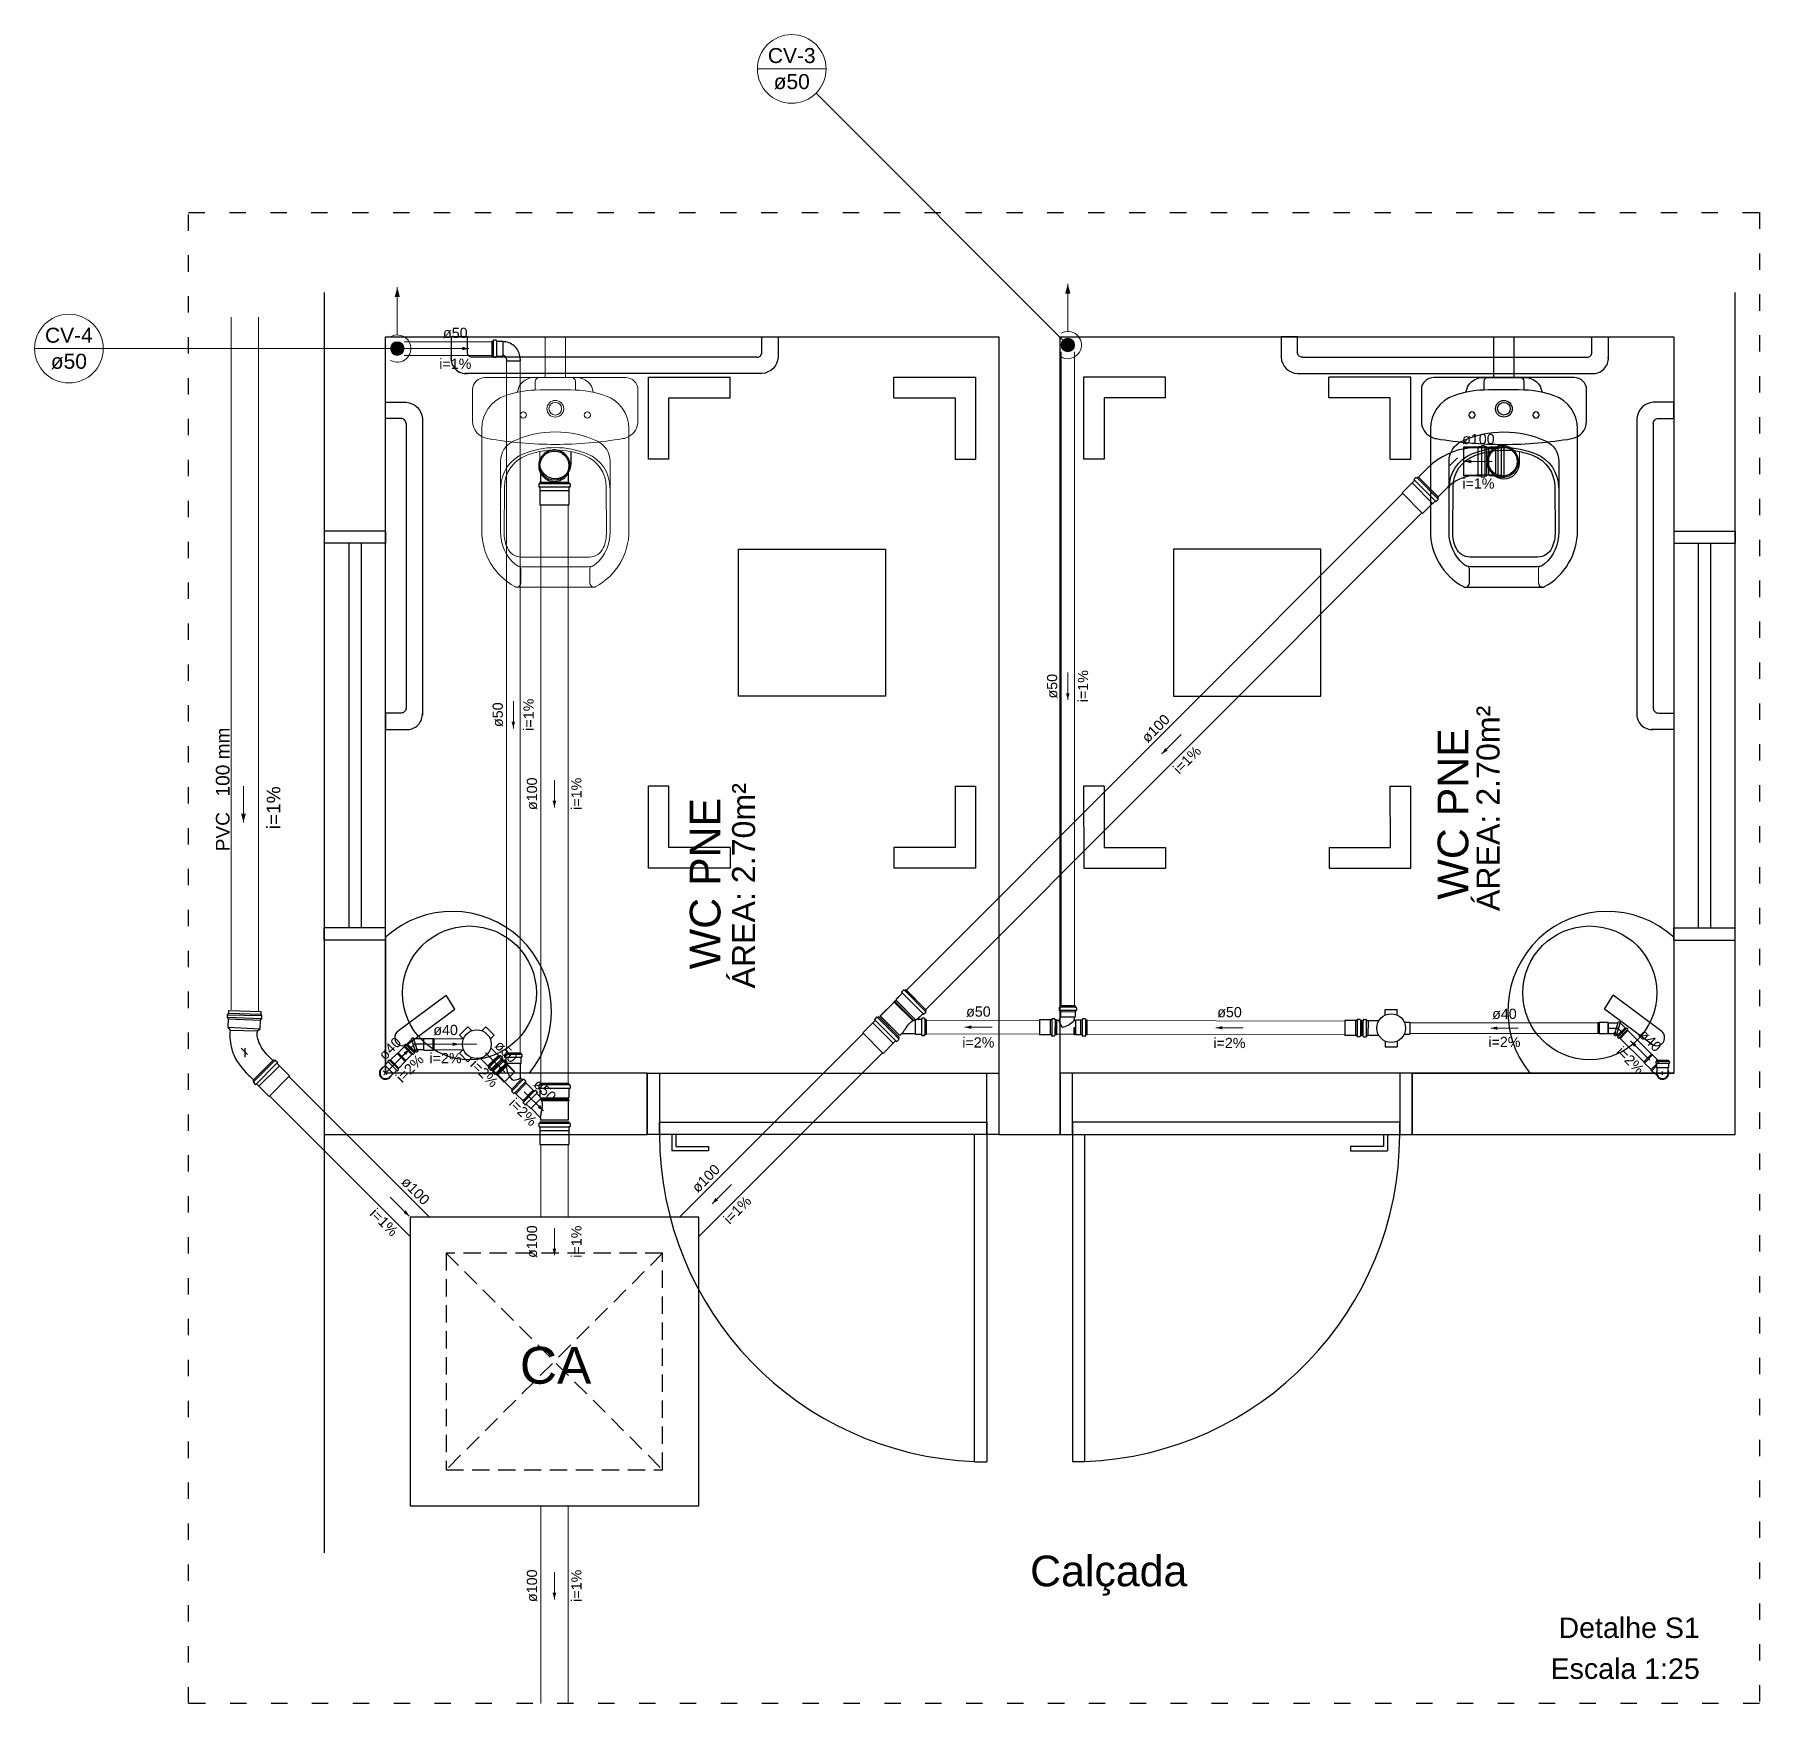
# Model space of a CAD drawing. Header units: millimetres. Extents: x -823 to -490, y -63 to 119.
# Drawn here: x -572.09 to -546.78, y 53.77 to 78.25 of the extents above; entities that cross this region are included whole.
import ezdxf

# ---------------------------------------------------------------- set-up
doc = ezdxf.new("R2010")
doc.units = ezdxf.units.MM
doc.header["$LTSCALE"] = 0.2
doc.header["$MEASUREMENT"] = 0
doc.linetypes.add('ACAD_ISO03W100', pattern=[3, 1.2, -1.8])
doc.linetypes.add('DASHED', pattern=[1.905, 1.27, -0.635])
for name, color, linetype in [('. Layaot', 8, 'Continuous'), ('A-PARED', 4, 'Continuous'), ('Simbolos', 5, 'Continuous'), ('Simbolos_int', 2, 'Continuous')]:
    doc.layers.add(name, color=color, linetype=linetype)
for name, color, linetype, lineweight in [('015', 8, 'Continuous', 15), ('A-PISO', 8, 'Continuous', 5), ('CV-Colunas', 1, 'Continuous', 5), ('CV-Condutos', 1, 'Continuous', 5), ('CV-Indicação coluna', 5, 'Continuous', 5), ('CV-Sentido conduto', 9, 'Continuous', 5), ('CV-Textos conduto', 7, 'Continuous', 5), ('DI-Detalhes', 1, 'Continuous', 30), ('Nível 1', 7, 'Continuous', 5), ('TQ-Condutos', 5, 'Continuous', 5), ('TQ-Sentido conduto', 9, 'Continuous', 5), ('TQ-Textos conduto', 7, 'Continuous', 5)]:
    doc.layers.add(name, color=color, linetype=linetype, lineweight=lineweight)
doc.styles.add('Arial', font='arial.ttf')

msp = doc.modelspace()

# ---------------------------------------------------------------- texts
at = {"linetype": 'Continuous', "rotation": 90.0002, "line_spacing_factor": 0.9, "style": 'Arial'}
for s, insert, char_height, width, attachment_point in [('ÁREA: 2.70m²', (-550.764, 66.897), 0.3375, 6.02664, 5), ('WC PNE', (-551.05, 65.559), 0.45, 5.03026, 7), ('ÁREA: 2.70m²', (-561.687, 65.761), 0.3375, 6.02664, 5), ('WC PNE', (-562.022, 64.537), 0.45, 5.03026, 7)]:
    msp.add_mtext(s, dxfattribs=dict(at, insert=insert, char_height=char_height, width=width, attachment_point=attachment_point))
at = {"linetype": 'Continuous', "insert": (-557.485, 55.349), "char_height": 0.45, "width": 4.6125, "attachment_point": 7, "line_spacing_factor": 0.9, "style": 'Arial'}
msp.add_mtext('Calçada', dxfattribs=at)
at = {"color": 1, "char_height": 0.3, "attachment_point": 9, "line_spacing_factor": 0.6, "style": 'Arial'}
for s, insert, width in [('Detalhe S1', (-547.659, 54.725), 4.14649), ('Escala 1:25', (-547.659, 54.125), 4.37973)]:
    msp.add_mtext(s, dxfattribs=dict(at, insert=insert, width=width))
at = {"layer": 'CV-Indicação coluna', "char_height": 0.22, "attachment_point": 8, "line_spacing_factor": 0.6, "style": 'Arial'}
for s, insert, width in [('CV-3', (-560.983, 77.826), 1.40049), ('ø50', (-560.983, 77.441), 1.05909), ('CV-4', (-571.589, 73.724), 1.40049), ('ø50', (-571.589, 73.339), 1.05909)]:
    msp.add_mtext(s, dxfattribs=dict(at, insert=insert, width=width))
at = {"layer": 'CV-Textos conduto', "char_height": 0.15, "attachment_point": 8, "line_spacing_factor": 0.6, "style": 'Arial'}
for s, insert, width in [('ø50', (-565.919, 73.792), 0.7221), ('i=1%', (-565.919, 73.342), 0.94345)]:
    msp.add_mtext(s, dxfattribs=dict(at, insert=insert, width=width))
at = {"layer": 'CV-Textos conduto', "char_height": 0.15, "attachment_point": 8, "rotation": 90.0002, "line_spacing_factor": 0.6, "style": 'Arial'}
for s, insert, width in [('ø50', (-557.083, 68.689), 0.7221), ('i=1%', (-556.633, 68.689), 0.94345), ('ø50', (-565.218, 68.271), 0.7221), ('i=1%', (-564.768, 68.271), 0.94345)]:
    msp.add_mtext(s, dxfattribs=dict(at, insert=insert, width=width))
at = {"layer": 'Simbolos', "insert": (-564.972, 58.451), "char_height": 0.5408, "width": 2.09982, "attachment_point": 7, "line_spacing_factor": 0.6, "style": 'Arial'}
msp.add_mtext('CA', dxfattribs=at)
at = {"layer": 'TQ-Textos conduto', "char_height": 0.15, "attachment_point": 8, "line_spacing_factor": 0.6, "style": 'Arial'}
for s, insert, width in [('ø100', (-550.908, 72.236), 0.95511), ('i=1%', (-550.908, 71.586), 0.94345), ('ø40', (-550.526, 63.805), 0.7221), ('ø40', (-566.062, 63.568), 0.7221), ('i=2%', (-550.526, 63.395), 0.94345), ('i=2%', (-566.062, 63.158), 0.94345)]:
    msp.add_mtext(s, dxfattribs=dict(at, insert=insert, width=width))
at = {"layer": 'TQ-Textos conduto', "line_spacing_factor": 0.6, "style": 'Arial'}
for s, insert, char_height, width, attachment_point, rotation in [('ø100', (-555.588, 68.015), 0.15, 0.95511, 8, 45.0116), ('100 mm', (-569.229, 67.071), 0.2004, 2.02256, 7, 90.0002), ('i=1%', (-555.128, 67.555), 0.15, 0.94345, 8, 45.0116), ('ø100', (-564.716, 67.111), 0.15, 0.95511, 8, 90.0002), ('i=1%', (-564.066, 67.111), 0.15, 0.94345, 8, 90.0002), ('i=1%', (-568.485, 66.905), 0.2004, 1.26059, 8, 90.0002), ('PVC', (-569.229, 66.843), 0.2004, 1.15182, 9, 90.0002), ('ø50', (-558.244, 63.838), 0.15, 0.7221, 8, 359.8739), ('ø50', (-554.56, 63.83), 0.15, 0.7221, 8, 359.8739), ('ø40', (-566.823, 63.319), 0.15, 0.7221, 8, 45.0001), ('i=2%', (-558.245, 63.388), 0.15, 0.94345, 8, 359.8739), ('i=2%', (-554.561, 63.38), 0.15, 0.94345, 8, 359.8739), ('ø40', (-548.442, 63.437), 0.15, 0.7221, 8, 314.9999), ('i=2%', (-566.533, 63.029), 0.15, 0.94345, 8, 45.0001), ('ø50', (-565.229, 63.276), 0.15, 0.7221, 8, 314.9999), ('i=2%', (-548.732, 63.147), 0.15, 0.94345, 8, 314.9999), ('i=2%', (-565.547, 62.958), 0.15, 0.94345, 8, 314.9999), ('ø50', (-564.66, 62.707), 0.15, 0.7221, 8, 314.9999), ('i=2%', (-564.978, 62.389), 0.15, 0.94345, 8, 314.9999), ('ø100', (-562.188, 61.415), 0.15, 0.95511, 8, 44.9772), ('ø100', (-566.558, 61.233), 0.15, 0.95511, 8, 314.9999), ('i=1%', (-567.018, 60.773), 0.15, 0.94345, 8, 314.9999), ('i=1%', (-561.728, 60.955), 0.15, 0.94345, 8, 44.9772), ('ø100', (-564.716, 60.542), 0.15, 0.95511, 8, 90.0002), ('i=1%', (-564.066, 60.542), 0.15, 0.94345, 8, 90.0002), ('ø100', (-564.716, 55.495), 0.15, 0.95511, 8, 90.0002), ('i=1%', (-564.066, 55.495), 0.15, 0.94345, 8, 90.0002)]:
    msp.add_mtext(s, dxfattribs=dict(at, insert=insert, char_height=char_height, width=width, attachment_point=attachment_point, rotation=rotation))

# ---------------------------------------------------------------- hatches: boundary and pattern name
at = {"layer": 'CV-Colunas', "linetype": 'Continuous'}
for points in [[(-566.67, 73.641), (-566.671, 73.65), (-566.672, 73.659), (-566.674, 73.667), (-566.676, 73.675), (-566.68, 73.683), (-566.684, 73.691), (-566.689, 73.698), (-566.694, 73.705), (-566.7, 73.712), (-566.706, 73.718), (-566.713, 73.723), (-566.72, 73.728), (-566.728, 73.732), (-566.736, 73.735), (-566.745, 73.738), (-566.753, 73.74), (-566.762, 73.741), (-566.77, 73.741), (-566.779, 73.741), (-566.788, 73.74), (-566.796, 73.738), (-566.805, 73.735), (-566.813, 73.732), (-566.82, 73.728), (-566.828, 73.723), (-566.835, 73.718), (-566.841, 73.712), (-566.847, 73.705), (-566.852, 73.698), (-566.857, 73.691), (-566.861, 73.683), (-566.864, 73.675), (-566.867, 73.667), (-566.869, 73.659), (-566.87, 73.65), (-566.87, 73.641), (-566.87, 73.632), (-566.869, 73.624), (-566.867, 73.615), (-566.864, 73.607), (-566.861, 73.599), (-566.857, 73.591), (-566.852, 73.584), (-566.847, 73.577), (-566.841, 73.57), (-566.835, 73.565), (-566.828, 73.559), (-566.82, 73.555), (-566.813, 73.551), (-566.805, 73.547), (-566.796, 73.545), (-566.788, 73.543), (-566.779, 73.542), (-566.77, 73.541), (-566.762, 73.542), (-566.753, 73.543), (-566.745, 73.545), (-566.736, 73.547), (-566.728, 73.551), (-566.72, 73.555), (-566.713, 73.559), (-566.706, 73.565), (-566.7, 73.57), (-566.694, 73.577), (-566.689, 73.584), (-566.684, 73.591), (-566.68, 73.599), (-566.676, 73.607), (-566.674, 73.615), (-566.672, 73.624), (-566.671, 73.632)], [(-556.832, 73.693), (-556.833, 73.702), (-556.834, 73.71), (-556.836, 73.719), (-556.838, 73.727), (-556.842, 73.735), (-556.846, 73.743), (-556.851, 73.75), (-556.856, 73.757), (-556.862, 73.764), (-556.868, 73.769), (-556.875, 73.775), (-556.882, 73.779), (-556.89, 73.783), (-556.898, 73.787), (-556.907, 73.789), (-556.915, 73.791), (-556.924, 73.792), (-556.932, 73.793), (-556.941, 73.792), (-556.95, 73.791), (-556.958, 73.789), (-556.967, 73.787), (-556.975, 73.783), (-556.982, 73.779), (-556.99, 73.775), (-556.997, 73.769), (-557.003, 73.764), (-557.009, 73.757), (-557.014, 73.75), (-557.019, 73.743), (-557.023, 73.735), (-557.026, 73.727), (-557.029, 73.719), (-557.031, 73.71), (-557.032, 73.702), (-557.032, 73.693), (-557.032, 73.684), (-557.031, 73.675), (-557.029, 73.667), (-557.026, 73.659), (-557.023, 73.651), (-557.019, 73.643), (-557.014, 73.635), (-557.009, 73.629), (-557.003, 73.622), (-556.997, 73.616), (-556.99, 73.611), (-556.982, 73.606), (-556.975, 73.602), (-556.967, 73.599), (-556.958, 73.596), (-556.95, 73.594), (-556.941, 73.593), (-556.932, 73.593), (-556.924, 73.593), (-556.915, 73.594), (-556.907, 73.596), (-556.898, 73.599), (-556.89, 73.602), (-556.882, 73.606), (-556.875, 73.611), (-556.868, 73.616), (-556.862, 73.622), (-556.856, 73.629), (-556.851, 73.635), (-556.846, 73.643), (-556.842, 73.651), (-556.838, 73.659), (-556.836, 73.667), (-556.834, 73.675), (-556.833, 73.684)]]:
    msp.add_hatch(color=256, dxfattribs=at).paths.add_polyline_path(points)
at = {"layer": 'CV-Condutos', "linetype": 'Continuous'}
for points in [[(-566.77, 74.541), (-566.809, 74.396), (-566.732, 74.396)], [(-556.932, 74.593), (-556.971, 74.448), (-556.894, 74.448)]]:
    msp.add_hatch(color=256, dxfattribs=at).paths.add_polyline_path(points)
at = {"layer": 'CV-Sentido conduto', "linetype": 'Continuous'}
for points in [[(-565.719, 73.641), (-565.816, 73.667), (-565.816, 73.615)], [(-556.932, 68.489), (-556.907, 68.585), (-556.958, 68.585)], [(-565.067, 68.071), (-565.042, 68.168), (-565.093, 68.168)]]:
    msp.add_hatch(color=256, dxfattribs=at).paths.add_polyline_path(points)
at = {"layer": 'TQ-Sentido conduto', "linetype": 'Continuous'}
for points in [[(-551.108, 71.985), (-551.012, 71.959), (-551.012, 72.011)], [(-555.552, 67.696), (-555.466, 67.746), (-555.502, 67.783)], [(-569.028, 66.69), (-568.993, 66.819), (-569.062, 66.819)], [(-564.465, 66.911), (-564.439, 67.008), (-564.491, 67.008)], [(-558.444, 63.688), (-558.348, 63.662), (-558.348, 63.714)], [(-554.76, 63.68), (-554.663, 63.654), (-554.663, 63.705)], [(-550.726, 63.674), (-550.629, 63.648), (-550.629, 63.7)], [(-566.59, 63.368), (-566.676, 63.318), (-566.64, 63.281)], [(-565.862, 63.438), (-565.958, 63.464), (-565.958, 63.412)], [(-548.676, 63.486), (-548.626, 63.399), (-548.589, 63.436)], [(-565.194, 63.028), (-565.244, 63.115), (-565.281, 63.078)], [(-564.625, 62.459), (-564.675, 62.546), (-564.712, 62.509)], [(-566.594, 60.914), (-566.644, 61.001), (-566.68, 60.964)], [(-562.152, 61.097), (-562.066, 61.146), (-562.102, 61.183)], [(-564.465, 60.342), (-564.439, 60.439), (-564.491, 60.439)], [(-564.465, 55.295), (-564.439, 55.392), (-564.491, 55.392)]]:
    msp.add_hatch(color=256, dxfattribs=at).paths.add_polyline_path(points)

# ---------------------------------------------------------------- linework, layer by layer
at = {"layer": '. Layaot'}
msp.add_line((-548.042, 65.009), (-548.042, 63.015), dxfattribs=at)
msp.add_lwpolyline([(-565.672, 73.515, -0.414214), (-565.742, 73.586), (-565.742, 73.586), (-565.742, 73.815), (-565.982, 73.815), (-565.982, 73.482)], format="xyb", dxfattribs=at)
msp.add_arc((-565.759, 73.498), 0.224, 175.7299, 274.2688, dxfattribs=at)
at = {"linetype": 'Continuous'}
for p, q in [((-567.842, 74.463), (-567.842, 68.295)), ((-547.142, 68.295), (-547.142, 74.463)), ((-566.942, 68.295), (-566.942, 73.815)), ((-566.942, 73.815), (-557.942, 73.815)), ((-557.942, 73.815), (-557.942, 62.115)), ((-557.042, 62.115), (-557.042, 73.815)), ((-557.042, 73.815), (-548.042, 73.815)), ((-550.683, 73.215), (-550.683, 73.815)), ((-550.383, 73.215), (-550.383, 73.815)), ((-548.042, 73.815), (-548.042, 68.295)), ((-561.493, 73.515), (-565.672, 73.515)), ((-553.491, 73.515), (-549.313, 73.515)), ((-561.885, 72.921), (-561.885, 73.221)), ((-559.485, 72.921), (-559.485, 73.221)), ((-555.5, 72.921), (-555.5, 73.221)), ((-553.1, 72.921), (-553.1, 73.221)), ((-566.642, 72.544), (-566.642, 68.366)), ((-548.342, 72.544), (-548.342, 68.366)), ((-562.785, 72.021), (-563.085, 72.021)), ((-558.585, 72.021), (-558.285, 72.021)), ((-556.4, 72.021), (-556.7, 72.021)), ((-552.2, 72.021), (-551.9, 72.021)), ((-567.842, 70.965), (-567.842, 70.785)), ((-566.942, 70.965), (-567.842, 70.965)), ((-566.942, 70.965), (-566.942, 70.785)), ((-548.042, 70.965), (-548.042, 70.785)), ((-548.042, 70.965), (-547.142, 70.965)), ((-547.142, 70.965), (-547.142, 70.785)), ((-566.942, 70.785), (-567.842, 70.785)), ((-567.482, 70.785), (-567.482, 65.145)), ((-567.302, 70.785), (-567.302, 65.145)), ((-548.042, 70.785), (-547.142, 70.785)), ((-547.682, 70.785), (-547.682, 65.145)), ((-547.502, 70.785), (-547.502, 65.145)), ((-551.097, 70.142), (-549.968, 70.142)), ((-549.968, 70.142), (-550.026, 70.142)), ((-567.842, 68.295), (-567.842, 68.055)), ((-566.942, 68.055), (-566.942, 68.295)), ((-566.942, 68.295), (-566.942, 68.295)), ((-548.042, 68.295), (-548.042, 68.295)), ((-548.042, 68.295), (-548.042, 68.055)), ((-547.142, 68.055), (-547.142, 68.295)), ((-567.842, 68.055), (-567.842, 68.055)), ((-567.842, 68.055), (-567.842, 62.115)), ((-566.942, 63.015), (-566.942, 68.055)), ((-548.042, 68.055), (-548.042, 63.015)), ((-547.142, 62.115), (-547.142, 68.055)), ((-547.142, 68.055), (-547.142, 68.055)), ((-562.785, 67.221), (-563.085, 67.221)), ((-558.585, 67.221), (-558.285, 67.221)), ((-556.4, 67.221), (-556.7, 67.221)), ((-552.2, 67.221), (-551.9, 67.221)), ((-561.885, 66.321), (-561.885, 66.021)), ((-559.485, 66.321), (-559.485, 66.021)), ((-555.499, 66.321), (-555.499, 66.021)), ((-553.099, 66.321), (-553.099, 66.021)), ((-566.942, 65.145), (-567.842, 65.145)), ((-567.842, 64.965), (-567.842, 65.145)), ((-566.942, 64.965), (-566.942, 65.145)), ((-548.042, 65.145), (-547.142, 65.145)), ((-548.042, 64.965), (-548.042, 65.145)), ((-547.142, 64.965), (-547.142, 65.145)), ((-566.942, 64.965), (-567.842, 64.965)), ((-566.942, 65.009), (-566.942, 63.015)), ((-548.042, 64.965), (-547.142, 64.965)), ((-566.77, 63.624), (-566.053, 64.156)), ((-565.928, 63.951), (-566.053, 64.156)), ((-549.056, 63.951), (-548.932, 64.156)), ((-548.215, 63.624), (-548.932, 64.156)), ((-566.645, 63.419), (-565.928, 63.951)), ((-548.339, 63.419), (-549.056, 63.951)), ((-564.83, 63.015), (-566.942, 63.015)), ((-563.102, 63.015), (-566.942, 63.015)), ((-564.83, 63.015), (-566.942, 63.015)), ((-563.102, 63.015), (-564.83, 63.015)), ((-563.102, 63.015), (-563.102, 62.115)), ((-563.102, 62.115), (-563.102, 63.015)), ((-562.922, 63.015), (-558.122, 63.015)), ((-552.062, 63.015), (-556.862, 63.015)), ((-551.882, 63.015), (-548.042, 63.015)), ((-551.882, 63.015), (-551.882, 62.115)), ((-550.155, 63.015), (-551.882, 63.015)), ((-551.882, 63.015), (-551.882, 62.115)), ((-550.155, 63.015), (-548.042, 63.015)), ((-548.042, 63.015), (-550.155, 63.015)), ((-567.842, 62.115), (-567.842, 55.976)), ((-567.842, 62.115), (-563.102, 62.115)), ((-562.742, 62.116), (-562.742, 61.936)), ((-558.302, 57.315), (-558.302, 62.115)), ((-558.122, 62.115), (-558.122, 57.315)), ((-557.942, 62.115), (-557.042, 62.115)), ((-556.862, 62.115), (-556.862, 57.315)), ((-556.682, 57.315), (-556.682, 62.115)), ((-552.302, 62.116), (-552.302, 61.936)), ((-552.242, 62.116), (-552.242, 61.936)), ((-551.882, 62.115), (-547.142, 62.115)), ((-552.302, 61.936), (-552.782, 61.936)), ((-552.782, 61.936), (-552.782, 61.876)), ((-552.782, 61.876), (-552.242, 61.876)), ((-552.242, 61.936), (-552.242, 61.876)), ((-558.302, 57.315), (-558.122, 57.315)), ((-556.682, 57.315), (-556.862, 57.315))]:
    msp.add_line(p, q, dxfattribs=at)
for p, q in [((-562.682, 62.116), (-562.682, 61.936)), ((-562.742, 61.936), (-562.742, 61.876)), ((-562.202, 61.876), (-562.742, 61.876)), ((-562.682, 61.936), (-562.202, 61.936)), ((-562.202, 61.936), (-562.202, 61.876))]:
    msp.add_line(p, q)
for points in [[(-561.493, 73.515, 0.414214), (-561.422, 73.586), (-561.422, 73.586), (-561.422, 73.815), (-561.182, 73.815), (-561.182, 73.515, -0.376798), (-561.422, 73.275), (-561.422, 73.275), (-565.776, 73.275)], [(-553.491, 73.515, -0.414214), (-553.562, 73.586), (-553.562, 73.586), (-553.562, 73.815), (-553.802, 73.815), (-553.802, 73.515, 0.376798), (-553.562, 73.275), (-553.562, 73.275), (-549.209, 73.275)], [(-549.313, 73.515, 0.414214), (-549.242, 73.586), (-549.242, 73.586), (-549.242, 73.815), (-549.002, 73.815), (-549.002, 73.482)], [(-549.32, 73.039, 0.417775), (-549.502, 73.215), (-549.502, 73.215), (-551.563, 73.215, 0.417775), (-551.745, 73.039), (-551.745, 73.039), (-551.745, 72.576, 0.267596), (-551.613, 72.35), (-551.613, 72.35, 0.089925), (-551.524, 72.32), (-551.524, 72.32, 0.041809), (-550.533, 72.236), (-550.533, 72.236, 0.041809), (-549.541, 72.32), (-549.541, 72.32, 0.366337), (-549.32, 72.576), (-549.32, 72.576), (-549.32, 73.039)], [(-551.089, 73.004, -0.378909), (-550.85, 73.215), (-550.85, 73.215), (-550.216, 73.215, -0.378909), (-549.977, 73.004), (-549.977, 73.004)], [(-550.773, 73.215, 0.414214), (-550.826, 73.162), (-550.826, 73.162), (-550.826, 73.03)], [(-550.293, 73.215, -0.414214), (-550.24, 73.162), (-550.24, 73.162), (-550.24, 73.03)], [(-550.026, 70.202, 0.407906), (-549.968, 70.142), (-549.968, 70.142, 0.131537), (-549.938, 70.149), (-549.938, 70.149, 0.273863), (-549.453, 70.968), (-549.453, 70.968), (-549.453, 72.466, 0.319419), (-549.797, 72.95), (-549.797, 72.95, 0.074713), (-550.233, 73.032), (-550.233, 73.032, 0.017899), (-550.833, 73.032), (-550.833, 73.032, 0.074713), (-551.269, 72.95), (-551.269, 72.95, 0.319419), (-551.613, 72.466), (-551.613, 72.466), (-551.613, 70.968, 0.273863), (-551.128, 70.149), (-551.128, 70.149, 0.136488), (-551.097, 70.142), (-551.097, 70.142, 0.402244), (-551.04, 70.202), (-551.04, 70.202), (-551.04, 70.416, 0.337727), (-551.063, 70.447), (-551.063, 70.447)], [(-566.642, 72.544, 0.414214), (-566.713, 72.615), (-566.713, 72.615), (-566.942, 72.615), (-566.942, 72.855), (-566.642, 72.855, -0.376798), (-566.402, 72.615), (-566.402, 72.615), (-566.402, 68.262)], [(-551.002, 72.712, 1), (-551.002, 72.621), (-551.002, 72.621, 1), (-551.002, 72.712)], [(-550.533, 72.635, -1), (-550.533, 72.881), (-550.533, 72.881, -1), (-550.533, 72.635)], [(-550.533, 72.665, -1), (-550.533, 72.851), (-550.533, 72.851, -1), (-550.533, 72.665)], [(-550.064, 72.712, 1), (-550.064, 72.621), (-550.064, 72.621, 1), (-550.064, 72.712)], [(-548.342, 72.544, -0.414214), (-548.271, 72.615), (-548.271, 72.615), (-548.042, 72.615), (-548.042, 72.855), (-548.342, 72.855, 0.376798), (-548.582, 72.615), (-548.582, 72.615), (-548.582, 68.262)], [(-549.914, 72.281, -0.295956), (-549.729, 71.986), (-549.729, 71.986), (-549.729, 70.952), (-549.729, 70.952, -0.219669), (-549.937, 70.482), (-549.937, 70.482, -0.1825), (-550.047, 70.441), (-550.047, 70.441), (-551.019, 70.441, -0.1825), (-551.129, 70.482), (-551.129, 70.482, -0.21967), (-551.337, 70.952), (-551.337, 70.952), (-551.337, 71.986), (-551.337, 71.986, -0.295956), (-551.152, 72.281), (-551.152, 72.281, -0.109342), (-550.533, 72.418), (-550.533, 72.418, -0.109342), (-549.914, 72.281), (-549.914, 72.281)], [(-551.333, 71.601, -0.305538), (-551.002, 72.097), (-551.002, 72.097, -0.097448), (-550.533, 72.189), (-550.533, 72.189, -0.097448), (-550.064, 72.097), (-550.064, 72.097, -0.305538), (-549.733, 71.601), (-549.733, 71.601)], [(-550.304, 72.13, -0.042994), (-550.106, 72.073), (-550.106, 72.073, -0.312272), (-549.786, 71.608), (-549.786, 71.608), (-549.782, 70.952), (-549.782, 70.952, -0.107996), (-549.83, 70.717), (-549.83, 70.717, -0.297508), (-550.034, 70.584), (-550.034, 70.584), (-551.032, 70.584, -0.297509), (-551.236, 70.717), (-551.236, 70.717, -0.107996), (-551.284, 70.952), (-551.284, 70.952), (-551.28, 71.608), (-551.28, 71.608, -0.312272), (-550.96, 72.073), (-550.96, 72.073, -0.091294), (-550.533, 72.152), (-550.533, 72.152, -0.048111), (-550.304, 72.13), (-550.304, 72.13)], [(-566.642, 68.366, -0.414214), (-566.713, 68.295), (-566.713, 68.295), (-566.942, 68.295), (-566.942, 68.055), (-566.609, 68.055)], [(-548.342, 68.366, 0.414214), (-548.271, 68.295), (-548.271, 68.295), (-548.042, 68.295), (-548.042, 68.055), (-548.375, 68.055)]]:
    msp.add_lwpolyline(points, format="xyb", dxfattribs=at)
for points in [[(-563.085, 72.021), (-563.085, 73.221), (-561.885, 73.221)], [(-559.485, 73.221), (-558.285, 73.221), (-558.285, 72.021)], [(-555.5, 73.221), (-556.7, 73.221), (-556.7, 72.021)], [(-551.9, 72.021), (-551.9, 73.221), (-553.1, 73.221)], [(-562.785, 72.021), (-562.785, 72.921), (-561.885, 72.921)], [(-559.485, 72.921), (-558.585, 72.921), (-558.585, 72.021)], [(-555.5, 72.921), (-556.4, 72.921), (-556.4, 72.021)], [(-552.2, 72.021), (-552.2, 72.921), (-553.1, 72.921)], [(-561.885, 66.021), (-563.085, 66.021), (-563.085, 67.221)], [(-561.885, 66.321), (-562.785, 66.321), (-562.785, 67.221)], [(-558.285, 67.221), (-558.285, 66.021), (-559.485, 66.021)], [(-558.585, 67.221), (-558.585, 66.321), (-559.485, 66.321)], [(-556.7, 67.221), (-556.699, 66.021), (-555.499, 66.021)], [(-556.4, 67.221), (-556.399, 66.321), (-555.499, 66.321)], [(-553.099, 66.021), (-551.899, 66.021), (-551.9, 67.221)], [(-553.099, 66.321), (-552.199, 66.321), (-552.2, 67.221)]]:
    msp.add_lwpolyline(points, dxfattribs=at)
for points in [[(-559.605, 70.701), (-559.605, 68.541), (-561.765, 68.541), (-561.765, 70.701)], [(-555.38, 70.701), (-555.38, 68.541), (-553.22, 68.541), (-553.22, 70.701)], [(-563.102, 62.115), (-563.102, 63.015), (-562.922, 63.015), (-562.922, 62.115)], [(-558.122, 62.115), (-558.122, 63.015), (-557.942, 63.015), (-557.942, 62.115)], [(-556.862, 62.115), (-556.862, 63.015), (-557.042, 63.015), (-557.042, 62.115)], [(-551.882, 62.115), (-551.882, 63.015), (-552.062, 63.015), (-552.062, 62.115)], [(-562.922, 62.115), (-562.922, 62.295), (-558.122, 62.295), (-558.122, 62.115)], [(-552.062, 62.115), (-552.062, 62.295), (-556.862, 62.295), (-556.862, 62.115)]]:
    msp.add_lwpolyline(points, close=True, dxfattribs=at)
for centre in [(-565.712, 64.19), (-549.273, 64.19)]:
    msp.add_circle(centre, 0.982, dxfattribs=at)
for centre, radius, start, end in [((-549.225, 73.498), 0.224, 265.7312, 4.2701), ((-566.626, 68.278), 0.224, 265.7299, 4.2688), ((-548.359, 68.278), 0.224, 175.7312, 274.2701), ((-565.965, 63.928), 1.457, 321.1906, 132.1135), ((-549.019, 63.928), 1.457, 47.8865, 218.8094), ((-566.689, 63.535), 0.12, 121.2277, 311.9676), ((-548.295, 63.535), 0.12, 228.0324, 58.7723), ((-558.125, 62.113), 4.797, 179.9728, 267.8825), ((-556.859, 62.113), 4.797, 272.1175, 359.9742)]:
    msp.add_arc(centre, radius, start, end, dxfattribs=at)
at = {"layer": '015', "ltscale": 0.31}
for p, q in [((-564.601, 73.215), (-564.601, 73.815)), ((-564.301, 73.815), (-564.601, 73.815)), ((-564.301, 73.215), (-564.301, 73.815)), ((-550.683, 73.815), (-550.383, 73.815))]:
    msp.add_line(p, q, dxfattribs=at)
at = {"layer": '015'}
for p, q in [((-564.958, 70.202), (-564.958, 70.416)), ((-550.026, 70.202), (-550.026, 70.416)), ((-563.887, 70.142), (-565.017, 70.142)), ((-565.017, 70.142), (-564.958, 70.142))]:
    msp.add_line(p, q, dxfattribs=at)
at = {"layer": '015', "ltscale": 0.31}
msp.add_lwpolyline([(-563.896, 73.004, 0.378909), (-564.134, 73.215), (-564.134, 73.215), (-564.769, 73.215, 0.378909), (-565.007, 73.004), (-565.007, 73.004)], format="xyb", dxfattribs=at)
at = {"layer": '015'}
for points in [[(-564.691, 73.215, 0.414214), (-564.745, 73.162), (-564.745, 73.162), (-564.745, 73.03)], [(-564.211, 73.215, -0.414214), (-564.158, 73.162), (-564.158, 73.162), (-564.158, 73.03)], [(-564.958, 70.202, -0.407906), (-565.017, 70.142), (-565.017, 70.142, -0.131537), (-565.047, 70.15), (-565.047, 70.15, -0.273863), (-565.531, 70.968), (-565.531, 70.968), (-565.531, 72.466, -0.319419), (-565.187, 72.95), (-565.187, 72.95, -0.074713), (-564.751, 73.032), (-564.751, 73.032, -0.017899), (-564.152, 73.032), (-564.152, 73.032, -0.074713), (-563.716, 72.95), (-563.716, 72.95, -0.319419), (-563.371, 72.466), (-563.371, 72.466), (-563.371, 70.968, -0.273863), (-563.856, 70.15), (-563.856, 70.15, -0.136488), (-563.887, 70.142), (-563.887, 70.142, -0.402244), (-563.945, 70.202), (-563.945, 70.202), (-563.945, 70.416, -0.337727), (-563.921, 70.447), (-563.921, 70.447)], [(-564.921, 72.712, -1), (-564.921, 72.621), (-564.921, 72.621, -1), (-564.921, 72.712)], [(-563.982, 72.712, -1), (-563.982, 72.621), (-563.982, 72.621, -1), (-563.982, 72.712)], [(-565.07, 72.281, 0.295956), (-565.255, 71.986), (-565.255, 71.986), (-565.255, 70.952), (-565.255, 70.952, 0.219669), (-565.048, 70.482), (-565.048, 70.482, 0.1825), (-564.938, 70.441), (-564.938, 70.441), (-563.965, 70.441, 0.1825), (-563.855, 70.482), (-563.855, 70.482, 0.21967), (-563.647, 70.952), (-563.647, 70.952), (-563.648, 71.986), (-563.648, 71.986, 0.295956), (-563.832, 72.281), (-563.832, 72.281, 0.109342), (-564.451, 72.418), (-564.451, 72.418, 0.109342), (-565.07, 72.281), (-565.07, 72.281)], [(-563.651, 71.601, 0.305538), (-563.983, 72.097), (-563.983, 72.097, 0.097448), (-564.451, 72.189), (-564.451, 72.189, 0.097448), (-564.92, 72.097), (-564.92, 72.097, 0.305538), (-565.251, 71.601), (-565.251, 71.601)], [(-564.681, 72.13, 0.042994), (-564.879, 72.073), (-564.879, 72.073, 0.312272), (-565.198, 71.608), (-565.198, 71.608), (-565.202, 70.952), (-565.202, 70.952, 0.107996), (-565.155, 70.717), (-565.155, 70.717, 0.297508), (-564.951, 70.584), (-564.951, 70.584), (-563.952, 70.584, 0.297509), (-563.748, 70.717), (-563.748, 70.717, 0.107996), (-563.701, 70.952), (-563.701, 70.952), (-563.705, 71.608), (-563.705, 71.608, 0.312272), (-564.024, 72.073), (-564.024, 72.073, 0.091294), (-564.451, 72.152), (-564.451, 72.152, 0.048111), (-564.681, 72.13), (-564.681, 72.13)]]:
    msp.add_lwpolyline(points, format="xyb", dxfattribs=at)
at = {"layer": '015', "ltscale": 0.16334}
for points in [[(-564.681, 72.13), (-564.681, 71.955)], [(-550.304, 72.13), (-550.304, 71.955)]]:
    msp.add_lwpolyline(points, dxfattribs=at)
at = {"layer": '015'}
for centre, start, end in [((-564.99, 70.416), 0, 74.6449), ((-549.994, 70.416), 105.3551, 180)]:
    msp.add_arc(centre, 0.032, start, end, dxfattribs=at)
at = {"layer": 'A-PARED'}
for points in [[(-564.222, 72.13), (-564.222, 71.962, -1), (-564.681, 71.962), (-564.681, 71.962)], [(-550.762, 72.13), (-550.762, 71.962, 1), (-550.304, 71.962), (-550.304, 71.962)]]:
    msp.add_lwpolyline(points, format="xyb", dxfattribs=at)
at = {"layer": 'A-PISO'}
for points in [[(-565.665, 73.039, -0.417775), (-565.483, 73.215), (-565.483, 73.215), (-563.421, 73.215, -0.417775), (-563.239, 73.039), (-563.239, 73.039), (-563.239, 72.576, -0.267596), (-563.372, 72.35), (-563.372, 72.35, -0.089925), (-563.46, 72.32), (-563.46, 72.32, -0.041809), (-564.452, 72.236), (-564.452, 72.236, -0.041809), (-565.443, 72.32), (-565.443, 72.32, -0.366337), (-565.665, 72.576), (-565.665, 72.576), (-565.665, 73.039)], [(-564.452, 72.635, 1), (-564.452, 72.881), (-564.452, 72.881, 1), (-564.452, 72.635)], [(-564.452, 72.665, 1), (-564.452, 72.851), (-564.452, 72.851, 1), (-564.452, 72.665)]]:
    msp.add_lwpolyline(points, format="xyb", dxfattribs=at)
at = {"layer": 'CV-Colunas'}
for centre in [(-566.77, 73.641), (-556.932, 73.693)]:
    msp.add_circle(centre, 0.1, dxfattribs=at)
at = {"layer": 'CV-Condutos'}
for p, q in [((-566.67, 73.741), (-565.385, 73.741)), ((-566.67, 73.541), (-565.385, 73.541)), ((-565.167, 73.459), (-565.167, 63.314)), ((-564.967, 73.459), (-564.967, 63.314)), ((-557.032, 73.593), (-557.032, 64.002)), ((-556.832, 73.593), (-556.832, 64.002))]:
    msp.add_line(p, q, dxfattribs=at)
for points in [[(-566.77, 73.841), (-566.77, 74.541)], [(-556.932, 73.893), (-556.932, 74.593)], [(-566.87, 73.468), (-566.842, 73.455), (-566.813, 73.446), (-566.782, 73.441), (-566.751, 73.442), (-566.721, 73.447), (-566.691, 73.457), (-566.664, 73.472), (-566.639, 73.49), (-566.617, 73.513), (-566.599, 73.538), (-566.585, 73.565), (-566.576, 73.595), (-566.571, 73.626), (-566.571, 73.657), (-566.576, 73.687), (-566.585, 73.717), (-566.599, 73.744), (-566.617, 73.77), (-566.639, 73.792), (-566.664, 73.81), (-566.691, 73.825), (-566.721, 73.835), (-566.751, 73.84), (-566.782, 73.841), (-566.813, 73.837), (-566.842, 73.828), (-566.87, 73.814)], [(-557.032, 73.52), (-557.004, 73.506), (-556.975, 73.497), (-556.944, 73.493), (-556.913, 73.494), (-556.883, 73.499), (-556.853, 73.509), (-556.826, 73.524), (-556.801, 73.542), (-556.779, 73.564), (-556.761, 73.589), (-556.747, 73.617), (-556.738, 73.647), (-556.733, 73.677), (-556.733, 73.708), (-556.738, 73.739), (-556.747, 73.768), (-556.761, 73.796), (-556.779, 73.821), (-556.801, 73.843), (-556.826, 73.862), (-556.853, 73.876), (-556.883, 73.886), (-556.913, 73.892), (-556.944, 73.892), (-556.975, 73.888), (-557.004, 73.879), (-557.032, 73.866)]]:
    msp.add_lwpolyline(points, dxfattribs=at)
at = {"layer": 'CV-Indicação coluna'}
for p, q in [((-561.487, 77.743), (-560.479, 77.743)), ((-560.626, 77.387), (-557.003, 73.764)), ((-572.093, 73.641), (-571.085, 73.641)), ((-571.085, 73.641), (-566.87, 73.641))]:
    msp.add_line(p, q, dxfattribs=at)
for centre in [(-560.983, 77.743), (-571.589, 73.641)]:
    msp.add_circle(centre, 0.504, dxfattribs=at)
at = {"layer": 'CV-Sentido conduto'}
for points in [[(-566.119, 73.641), (-565.719, 73.641)], [(-556.932, 68.889), (-556.932, 68.489)], [(-565.067, 68.471), (-565.067, 68.071)]]:
    msp.add_lwpolyline(points, dxfattribs=at)
at = {"layer": 'DI-Detalhes', "color": 6, "linetype": 'ACAD_ISO03W100'}
msp.add_lwpolyline([(-569.833, 75.637), (-546.783, 75.637), (-546.783, 53.769), (-569.833, 53.769)], close=True, dxfattribs=at)
at = {"layer": 'Nível 1'}
for p, q in [((-566.036, 73.641), (-566.77, 73.641)), ((-551.326, 71.925), (-551.213, 72.038)), ((-566.942, 63.015), (-566.52, 63.438)), ((-566.52, 63.438), (-565.604, 63.438))]:
    msp.add_line(p, q, dxfattribs=at)
at = {"layer": 'Simbolos'}
for p, q in [((-565.385, 73.751), (-565.385, 73.532)), ((-565.385, 73.751), (-565.368, 73.751)), ((-565.361, 73.765), (-565.364, 73.753)), ((-565.357, 73.768), (-565.322, 73.768)), ((-565.318, 73.765), (-565.317, 73.754)), ((-565.313, 73.751), (-565.229, 73.751)), ((-565.229, 73.751), (-565.221, 73.743)), ((-565.385, 73.532), (-565.368, 73.532)), ((-565.361, 73.517), (-565.364, 73.529)), ((-565.357, 73.514), (-565.322, 73.514)), ((-565.318, 73.518), (-565.317, 73.528)), ((-565.313, 73.532), (-565.229, 73.532)), ((-565.229, 73.532), (-565.221, 73.54)), ((-565.169, 73.487), (-565.169, 73.459)), ((-564.966, 73.487), (-564.966, 73.459)), ((-550.916, 72.197), (-551.125, 72.197)), ((-550.76, 72.188), (-550.934, 72.188)), ((-550.915, 72.198), (-550.916, 72.197)), ((-550.866, 72.198), (-550.915, 72.198)), ((-550.861, 72.212), (-550.862, 72.202)), ((-550.82, 72.216), (-550.857, 72.216)), ((-550.816, 72.213), (-550.813, 72.201)), ((-550.791, 72.198), (-550.809, 72.198)), ((-550.791, 72.198), (-550.791, 71.772)), ((-550.66, 72.188), (-550.791, 72.188)), ((-550.733, 72.196), (-550.76, 72.188)), ((-550.657, 72.196), (-550.733, 72.196)), ((-550.653, 72.197), (-550.657, 72.196)), ((-550.626, 72.197), (-550.653, 72.197)), ((-550.622, 72.21), (-550.622, 71.76)), ((-550.577, 72.214), (-550.618, 72.214)), ((-550.573, 72.21), (-550.573, 71.76)), ((-550.553, 72.197), (-550.569, 72.197)), ((-550.553, 72.197), (-550.537, 72.206)), ((-550.533, 72.2), (-550.537, 72.206)), ((-550.533, 72.2), (-550.533, 71.771)), ((-551.643, 71.895), (-551.785, 71.753)), ((-564.696, 71.655), (-564.696, 71.617)), ((-564.693, 71.659), (-564.681, 71.662)), ((-564.678, 71.684), (-564.678, 71.666)), ((-564.678, 71.684), (-564.252, 71.684)), ((-564.668, 71.815), (-564.668, 71.684)), ((-564.262, 71.815), (-564.262, 71.684)), ((-564.252, 71.684), (-564.252, 71.666)), ((-564.238, 71.659), (-564.249, 71.662)), ((-564.235, 71.655), (-564.235, 71.617)), ((-551.88, 71.671), (-552.028, 71.523)), ((-551.845, 71.706), (-551.88, 71.672)), ((-551.88, 71.672), (-551.88, 71.671)), ((-551.825, 71.752), (-551.852, 71.725)), ((-551.852, 71.72), (-551.845, 71.712)), ((-551.82, 71.752), (-551.81, 71.746)), ((-551.792, 71.759), (-551.805, 71.747)), ((-551.792, 71.759), (-551.491, 71.458)), ((-550.916, 71.773), (-551.125, 71.773)), ((-550.76, 71.782), (-550.934, 71.782)), ((-550.915, 71.772), (-550.916, 71.773)), ((-550.866, 71.772), (-550.915, 71.772)), ((-550.861, 71.758), (-550.862, 71.769)), ((-550.82, 71.755), (-550.857, 71.755)), ((-550.816, 71.758), (-550.813, 71.769)), ((-550.791, 71.772), (-550.809, 71.772)), ((-550.66, 71.782), (-550.791, 71.782)), ((-550.733, 71.775), (-550.76, 71.782)), ((-550.657, 71.775), (-550.733, 71.775)), ((-550.653, 71.774), (-550.657, 71.775)), ((-550.626, 71.774), (-550.653, 71.774)), ((-550.577, 71.756), (-550.618, 71.756)), ((-550.553, 71.774), (-550.569, 71.774)), ((-550.553, 71.774), (-550.537, 71.764)), ((-550.533, 71.771), (-550.537, 71.764)), ((-564.692, 71.613), (-564.682, 71.612)), ((-564.678, 71.608), (-564.678, 71.56)), ((-564.678, 71.56), (-564.677, 71.559)), ((-564.677, 71.559), (-564.677, 71.35)), ((-564.252, 71.56), (-564.253, 71.559)), ((-564.253, 71.559), (-564.253, 71.35)), ((-564.252, 71.608), (-564.252, 71.56)), ((-564.238, 71.613), (-564.249, 71.612)), ((-551.544, 71.405), (-551.578, 71.371)), ((-551.531, 71.399), (-551.539, 71.405)), ((-551.499, 71.426), (-551.525, 71.399)), ((-551.498, 71.43), (-551.504, 71.441)), ((-551.491, 71.458), (-551.503, 71.446)), ((-551.356, 71.607), (-551.498, 71.465)), ((-551.58, 71.371), (-551.728, 71.223)), ((-551.578, 71.371), (-551.58, 71.371)), ((-559.479, 64.056), (-559.683, 63.852)), ((-559.479, 64.055), (-559.683, 63.851)), ((-559.475, 64.069), (-559.483, 64.061)), ((-559.475, 64.068), (-559.483, 64.059)), ((-559.479, 64.056), (-559.483, 64.061)), ((-559.479, 64.055), (-559.483, 64.059)), ((-559.47, 64.065), (-559.475, 64.069)), ((-559.47, 64.064), (-559.475, 64.068)), ((-559.453, 64.083), (-559.47, 64.065)), ((-559.453, 64.081), (-559.47, 64.064)), ((-559.363, 64.187), (-559.453, 64.097)), ((-559.363, 64.185), (-559.453, 64.095)), ((-559.453, 64.097), (-559.453, 64.083)), ((-559.453, 64.095), (-559.453, 64.081)), ((-559.342, 64.232), (-559.369, 64.205)), ((-559.342, 64.231), (-559.369, 64.204)), ((-559.369, 64.2), (-559.363, 64.192)), ((-559.369, 64.198), (-559.363, 64.191)), ((-559.337, 64.233), (-559.327, 64.227)), ((-559.337, 64.231), (-559.327, 64.225)), ((-559.31, 64.24), (-559.322, 64.227)), ((-559.31, 64.238), (-559.322, 64.226)), ((-559.31, 64.24), (-559.008, 63.939)), ((-559.31, 64.238), (-559.008, 63.937)), ((-569.266, 63.868), (-569.267, 63.836)), ((-569.267, 63.836), (-569.251, 63.808)), ((-569.246, 63.894), (-569.266, 63.868)), ((-569.251, 63.808), (-569.255, 63.686)), ((-569.245, 63.935), (-569.246, 63.894)), ((-569.245, 63.935), (-568.767, 63.919)), ((-568.78, 63.664), (-568.775, 63.792)), ((-568.775, 63.792), (-568.758, 63.814)), ((-568.768, 63.879), (-568.767, 63.919)), ((-568.757, 63.858), (-568.768, 63.879)), ((-568.758, 63.814), (-568.757, 63.858)), ((-559.76, 63.788), (-559.794, 63.754)), ((-559.739, 63.833), (-559.766, 63.807)), ((-559.766, 63.801), (-559.76, 63.793)), ((-559.735, 63.834), (-559.724, 63.828)), ((-559.707, 63.841), (-559.719, 63.829)), ((-559.707, 63.841), (-559.406, 63.54)), ((-559.683, 63.852), (-559.395, 63.565)), ((-559.683, 63.851), (-559.395, 63.564)), ((-559.061, 63.885), (-559.139, 63.808)), ((-559.061, 63.884), (-559.139, 63.807)), ((-559.08, 63.801), (-559.136, 63.801)), ((-559.08, 63.8), (-559.136, 63.8)), ((-559.076, 63.815), (-559.076, 63.805)), ((-559.076, 63.814), (-559.076, 63.804)), ((-559.037, 63.819), (-559.072, 63.819)), ((-559.037, 63.818), (-559.072, 63.818)), ((-559.048, 63.879), (-559.056, 63.886)), ((-559.048, 63.878), (-559.056, 63.884)), ((-559.016, 63.906), (-559.043, 63.879)), ((-559.016, 63.905), (-559.043, 63.878)), ((-559.033, 63.816), (-559.029, 63.804)), ((-559.033, 63.815), (-559.029, 63.803)), ((-559.008, 63.801), (-559.026, 63.801)), ((-559.008, 63.8), (-559.026, 63.8)), ((-559.008, 63.939), (-559.021, 63.926)), ((-559.008, 63.937), (-559.021, 63.925)), ((-559.015, 63.911), (-559.021, 63.921)), ((-559.015, 63.909), (-559.021, 63.92)), ((-559.008, 63.801), (-559.008, 63.583)), ((-559.008, 63.8), (-559.008, 63.581)), ((-557.192, 63.794), (-557.348, 63.794)), ((-557.191, 63.795), (-557.192, 63.794)), ((-557.172, 63.794), (-557.191, 63.795)), ((-557.167, 63.809), (-557.168, 63.798)), ((-557.128, 63.812), (-557.163, 63.812)), ((-557.124, 63.809), (-557.121, 63.797)), ((-557.1, 63.794), (-557.117, 63.794)), ((-557.1, 63.794), (-557.1, 63.576)), ((-557.063, 63.786), (-557.1, 63.786)), ((-557.015, 63.685), (-557.063, 63.786)), ((-557.059, 63.974), (-557.059, 63.939)), ((-557.056, 63.978), (-557.044, 63.981)), ((-557.055, 63.935), (-557.045, 63.934)), ((-556.822, 64.002), (-557.041, 64.002)), ((-557.041, 64.002), (-557.041, 63.985)), ((-557.041, 63.93), (-557.041, 63.911)), ((-557.041, 63.911), (-557.041, 63.843)), ((-557.041, 63.911), (-557.041, 63.911)), ((-557.041, 63.843), (-557.037, 63.84)), ((-556.814, 63.786), (-556.836, 63.786)), ((-556.823, 63.843), (-556.829, 63.838)), ((-556.822, 63.93), (-556.823, 63.911)), ((-556.823, 63.911), (-556.823, 63.91)), ((-556.823, 63.91), (-556.823, 63.843)), ((-556.822, 64.002), (-556.822, 63.985)), ((-556.808, 63.977), (-556.819, 63.981)), ((-556.808, 63.935), (-556.819, 63.934)), ((-556.807, 63.793), (-556.814, 63.786)), ((-556.74, 63.793), (-556.807, 63.793)), ((-556.805, 63.974), (-556.805, 63.939)), ((-556.739, 63.794), (-556.74, 63.793)), ((-556.72, 63.793), (-556.739, 63.794)), ((-556.715, 63.808), (-556.716, 63.797)), ((-556.676, 63.811), (-556.711, 63.811)), ((-556.672, 63.808), (-556.669, 63.796)), ((-556.648, 63.793), (-556.665, 63.793)), ((-556.648, 63.575), (-556.648, 63.793)), ((-552.71, 63.784), (-552.866, 63.784)), ((-552.709, 63.785), (-552.71, 63.784)), ((-552.691, 63.785), (-552.709, 63.785)), ((-552.686, 63.799), (-552.687, 63.788)), ((-552.647, 63.802), (-552.682, 63.802)), ((-552.643, 63.799), (-552.64, 63.787)), ((-552.618, 63.784), (-552.636, 63.784)), ((-552.618, 63.784), (-552.619, 63.566)), ((-552.618, 63.784), (-552.619, 63.566)), ((-552.618, 63.784), (-552.601, 63.784)), ((-552.594, 63.799), (-552.597, 63.787)), ((-552.59, 63.802), (-552.555, 63.802)), ((-552.551, 63.798), (-552.55, 63.788)), ((-552.546, 63.784), (-552.528, 63.784)), ((-552.528, 63.784), (-552.527, 63.783)), ((-552.368, 63.783), (-552.527, 63.783)), ((-552.274, 63.949), (-552.1, 63.949)), ((-552.274, 63.87), (-552.274, 63.949)), ((-552.1, 63.87), (-552.1, 63.949)), ((-569.255, 63.686), (-569.223, 63.646)), ((-569.225, 63.607), (-569.226, 63.569)), ((-569.226, 63.569), (-569.225, 63.532)), ((-569.223, 63.646), (-569.225, 63.607)), ((-569.225, 63.532), (-569.223, 63.497)), ((-568.825, 63.591), (-568.824, 63.606)), ((-568.825, 63.574), (-568.825, 63.591)), ((-568.824, 63.556), (-568.825, 63.574)), ((-568.824, 63.614), (-568.823, 63.622)), ((-568.824, 63.606), (-568.824, 63.614)), ((-568.82, 63.535), (-568.824, 63.556)), ((-568.823, 63.622), (-568.821, 63.634)), ((-568.821, 63.634), (-568.78, 63.664)), ((-568.815, 63.515), (-568.82, 63.535)), ((-566.534, 63.533), (-566.563, 63.523)), ((-566.477, 63.358), (-566.534, 63.533)), ((-565.86, 63.571), (-565.737, 63.694)), ((-565.804, 63.515), (-565.86, 63.571)), ((-565.681, 63.638), (-565.737, 63.694)), ((-565.526, 63.638), (-565.471, 63.694)), ((-565.347, 63.571), (-565.471, 63.694)), ((-565.403, 63.515), (-565.347, 63.571)), ((-559.794, 63.752), (-559.942, 63.604)), ((-559.794, 63.754), (-559.794, 63.752)), ((-559.406, 63.54), (-559.418, 63.527)), ((-559.37, 63.59), (-559.395, 63.565)), ((-559.37, 63.589), (-559.395, 63.564)), ((-559.174, 63.59), (-559.37, 63.59)), ((-559.174, 63.589), (-559.37, 63.589)), ((-559.166, 63.582), (-559.174, 63.59)), ((-559.166, 63.581), (-559.174, 63.589)), ((-559.08, 63.583), (-559.166, 63.582)), ((-559.08, 63.581), (-559.166, 63.581)), ((-559.076, 63.568), (-559.076, 63.579)), ((-559.076, 63.567), (-559.076, 63.577)), ((-559.036, 63.565), (-559.072, 63.565)), ((-559.036, 63.563), (-559.072, 63.563)), ((-559.033, 63.568), (-559.029, 63.58)), ((-559.033, 63.566), (-559.029, 63.578)), ((-559.008, 63.583), (-559.026, 63.583)), ((-559.008, 63.581), (-559.026, 63.581)), ((-557.192, 63.577), (-557.348, 63.577)), ((-557.191, 63.576), (-557.192, 63.577)), ((-557.173, 63.576), (-557.191, 63.576)), ((-557.168, 63.562), (-557.169, 63.572)), ((-557.129, 63.558), (-557.164, 63.558)), ((-557.125, 63.561), (-557.122, 63.573)), ((-557.1, 63.576), (-557.118, 63.576)), ((-556.838, 63.583), (-557.1, 63.584)), ((-556.838, 63.583), (-556.837, 63.577)), ((-556.825, 63.577), (-556.837, 63.577)), ((-556.814, 63.583), (-556.825, 63.583)), ((-556.825, 63.583), (-556.825, 63.577)), ((-556.807, 63.576), (-556.814, 63.583)), ((-556.74, 63.576), (-556.807, 63.576)), ((-556.739, 63.575), (-556.74, 63.576)), ((-556.721, 63.575), (-556.739, 63.575)), ((-556.716, 63.561), (-556.717, 63.571)), ((-556.677, 63.557), (-556.712, 63.557)), ((-556.673, 63.56), (-556.67, 63.572)), ((-556.648, 63.575), (-556.666, 63.575)), ((-552.711, 63.567), (-552.867, 63.567)), ((-552.71, 63.566), (-552.711, 63.567)), ((-552.691, 63.566), (-552.71, 63.566)), ((-552.686, 63.552), (-552.687, 63.562)), ((-552.647, 63.548), (-552.682, 63.548)), ((-552.643, 63.551), (-552.64, 63.563)), ((-552.619, 63.566), (-552.636, 63.566)), ((-552.619, 63.566), (-552.601, 63.566)), ((-552.594, 63.551), (-552.598, 63.563)), ((-552.591, 63.548), (-552.556, 63.548)), ((-552.552, 63.551), (-552.551, 63.562)), ((-552.547, 63.565), (-552.529, 63.565)), ((-552.529, 63.565), (-552.527, 63.566)), ((-552.369, 63.566), (-552.527, 63.566)), ((-551.991, 63.761), (-551.912, 63.761)), ((-551.991, 63.586), (-551.912, 63.586)), ((-551.912, 63.761), (-551.912, 63.586)), ((-549.138, 63.759), (-549.156, 63.754)), ((-549.138, 63.589), (-549.156, 63.594)), ((-549.002, 63.759), (-549.138, 63.759)), ((-549.002, 63.589), (-549.138, 63.589)), ((-549.002, 63.759), (-549.002, 63.589)), ((-549.002, 63.594), (-549.002, 63.754)), ((-549.002, 63.754), (-548.855, 63.754)), ((-549.002, 63.594), (-548.907, 63.594)), ((-548.907, 63.594), (-548.916, 63.568)), ((-548.887, 63.558), (-548.916, 63.568)), ((-548.907, 63.594), (-548.85, 63.769)), ((-548.878, 63.585), (-548.887, 63.558)), ((-548.878, 63.585), (-548.821, 63.76)), ((-548.871, 63.566), (-548.756, 63.68)), ((-548.871, 63.566), (-548.856, 63.552)), ((-548.867, 63.563), (-548.753, 63.677)), ((-548.733, 63.675), (-548.865, 63.543)), ((-548.865, 63.543), (-548.848, 63.526)), ((-548.85, 63.769), (-548.821, 63.76)), ((-548.848, 63.526), (-548.716, 63.658)), ((-548.839, 63.535), (-548.828, 63.523)), ((-548.714, 63.638), (-548.828, 63.523)), ((-548.825, 63.749), (-548.742, 63.666)), ((-548.716, 63.658), (-548.733, 63.675)), ((-548.725, 63.649), (-548.714, 63.638)), ((-569.223, 63.497), (-569.219, 63.463)), ((-569.219, 63.463), (-569.213, 63.43)), ((-569.213, 63.43), (-569.207, 63.399)), ((-569.207, 63.399), (-569.199, 63.369)), ((-569.199, 63.369), (-569.191, 63.339)), ((-569.191, 63.339), (-569.182, 63.311)), ((-569.182, 63.311), (-569.171, 63.284)), ((-569.171, 63.284), (-569.159, 63.258)), ((-568.808, 63.491), (-568.815, 63.515)), ((-568.8, 63.468), (-568.808, 63.491)), ((-568.789, 63.443), (-568.8, 63.468)), ((-568.777, 63.418), (-568.789, 63.443)), ((-568.762, 63.392), (-568.777, 63.418)), ((-568.746, 63.366), (-568.762, 63.392)), ((-568.727, 63.34), (-568.746, 63.366)), ((-568.706, 63.313), (-568.727, 63.34)), ((-568.683, 63.286), (-568.706, 63.313)), ((-568.657, 63.259), (-568.683, 63.286)), ((-566.869, 63.208), (-566.773, 63.304)), ((-566.773, 63.304), (-566.757, 63.313)), ((-566.659, 63.413), (-566.67, 63.401)), ((-566.67, 63.401), (-566.556, 63.287)), ((-566.668, 63.422), (-566.651, 63.439)), ((-566.535, 63.289), (-566.668, 63.422)), ((-566.651, 63.439), (-566.519, 63.306)), ((-566.559, 63.512), (-566.642, 63.43)), ((-566.517, 63.326), (-566.631, 63.441)), ((-566.513, 63.33), (-566.627, 63.444)), ((-566.506, 63.348), (-566.563, 63.523)), ((-566.545, 63.298), (-566.556, 63.287)), ((-566.519, 63.306), (-566.535, 63.289)), ((-566.382, 63.518), (-566.529, 63.518)), ((-566.513, 63.33), (-566.528, 63.315)), ((-566.506, 63.348), (-566.497, 63.322)), ((-566.497, 63.322), (-566.468, 63.331)), ((-566.382, 63.358), (-566.477, 63.358)), ((-566.477, 63.358), (-566.468, 63.331)), ((-566.382, 63.353), (-566.382, 63.522)), ((-566.382, 63.522), (-566.246, 63.522)), ((-566.382, 63.358), (-566.382, 63.518)), ((-566.382, 63.353), (-566.246, 63.353)), ((-566.246, 63.522), (-566.228, 63.518)), ((-566.246, 63.353), (-566.228, 63.358)), ((-565.804, 63.361), (-565.86, 63.305)), ((-565.737, 63.181), (-565.86, 63.305)), ((-565.399, 63.386), (-565.287, 63.274)), ((-565.195, 63.286), (-565.195, 63.251)), ((-565.192, 63.29), (-565.18, 63.293)), ((-565.178, 63.314), (-564.959, 63.314)), ((-565.178, 63.314), (-565.178, 63.297)), ((-564.959, 63.314), (-564.959, 63.297)), ((-564.944, 63.29), (-564.956, 63.293)), ((-564.941, 63.286), (-564.941, 63.251)), ((-559.495, 63.452), (-559.643, 63.304)), ((-559.493, 63.452), (-559.495, 63.452)), ((-559.459, 63.486), (-559.493, 63.452)), ((-559.446, 63.48), (-559.454, 63.487)), ((-559.413, 63.507), (-559.44, 63.48)), ((-559.413, 63.512), (-559.419, 63.522)), ((-552.275, 63.478), (-552.275, 63.399)), ((-552.275, 63.399), (-552.101, 63.399)), ((-552.101, 63.478), (-552.101, 63.399)), ((-548.352, 63.281), (-548.368, 63.291)), ((-548.255, 63.185), (-548.352, 63.281)), ((-569.159, 63.258), (-569.147, 63.233)), ((-569.147, 63.233), (-569.134, 63.209)), ((-569.134, 63.209), (-569.121, 63.187)), ((-569.121, 63.187), (-569.107, 63.165)), ((-569.107, 63.165), (-569.077, 63.124)), ((-569.077, 63.124), (-569.048, 63.086)), ((-569.048, 63.086), (-569.017, 63.051)), ((-569.017, 63.051), (-568.986, 63.02)), ((-568.889, 62.908), (-568.588, 63.209)), ((-568.629, 63.233), (-568.657, 63.259)), ((-568.596, 63.201), (-568.629, 63.233)), ((-568.6, 63.205), (-568.614, 63.219)), ((-568.588, 63.209), (-568.575, 63.197)), ((-568.56, 63.202), (-568.57, 63.196)), ((-568.555, 63.201), (-568.528, 63.175)), ((-568.528, 63.169), (-568.535, 63.161)), ((-568.535, 63.156), (-568.5, 63.122)), ((-568.5, 63.122), (-568.5, 63.12)), ((-568.5, 63.12), (-568.352, 62.972)), ((-567.001, 63.073), (-566.973, 63.101)), ((-566.973, 63.101), (-566.947, 63.127)), ((-566.907, 63.175), (-566.947, 63.135)), ((-566.947, 63.135), (-566.947, 63.127)), ((-566.896, 63.203), (-566.909, 63.19)), ((-566.909, 63.184), (-566.906, 63.181)), ((-566.891, 63.204), (-566.885, 63.201)), ((-566.872, 63.21), (-566.881, 63.201)), ((-566.872, 63.21), (-566.747, 63.086)), ((-566.749, 63.088), (-566.869, 63.208)), ((-566.782, 63.051), (-566.822, 63.011)), ((-566.773, 63.048), (-566.776, 63.051)), ((-566.754, 63.062), (-566.767, 63.048)), ((-566.747, 63.086), (-566.756, 63.077)), ((-566.753, 63.066), (-566.756, 63.072)), ((-566.749, 63.088), (-566.653, 63.184)), ((-566.653, 63.184), (-566.644, 63.2)), ((-565.681, 63.237), (-565.737, 63.181)), ((-565.552, 63.233), (-565.44, 63.121)), ((-565.44, 63.119), (-565.44, 63.121)), ((-565.427, 63.106), (-565.44, 63.119)), ((-565.437, 63.116), (-565.282, 63.271)), ((-565.437, 63.116), (-565.424, 63.104)), ((-565.434, 63.093), (-565.427, 63.101)), ((-565.409, 63.063), (-565.433, 63.088)), ((-565.43, 63.088), (-565.424, 63.099)), ((-565.429, 63.084), (-565.405, 63.059)), ((-565.404, 63.062), (-565.393, 63.068)), ((-565.399, 63.059), (-565.391, 63.065)), ((-565.376, 63.055), (-565.388, 63.068)), ((-565.386, 63.065), (-565.372, 63.052)), ((-565.376, 63.055), (-565.221, 63.21)), ((-565.376, 63.055), (-565.221, 63.21)), ((-565.376, 63.055), (-565.364, 63.043)), ((-565.372, 63.052), (-565.371, 63.052)), ((-565.371, 63.052), (-565.324, 63.004)), ((-565.369, 63.028), (-565.363, 63.038)), ((-565.369, 63.023), (-565.344, 62.998)), ((-565.285, 63.274), (-565.287, 63.274)), ((-565.272, 63.261), (-565.285, 63.274)), ((-565.282, 63.271), (-565.27, 63.259)), ((-565.259, 63.268), (-565.267, 63.261)), ((-565.254, 63.264), (-565.265, 63.258)), ((-565.229, 63.243), (-565.254, 63.267)), ((-565.249, 63.263), (-565.225, 63.239)), ((-565.228, 63.238), (-565.234, 63.227)), ((-565.221, 63.21), (-565.234, 63.222)), ((-565.224, 63.233), (-565.231, 63.225)), ((-565.231, 63.22), (-565.218, 63.207)), ((-565.221, 63.21), (-565.209, 63.198)), ((-565.218, 63.207), (-565.218, 63.205)), ((-565.218, 63.205), (-565.184, 63.172)), ((-565.194, 63.203), (-565.204, 63.197)), ((-565.192, 63.247), (-565.181, 63.246)), ((-565.189, 63.203), (-565.164, 63.178)), ((-565.178, 63.242), (-565.178, 63.175)), ((-565.164, 63.172), (-565.17, 63.164)), ((-565.17, 63.159), (-565.157, 63.146)), ((-565.157, 63.146), (-565.157, 63.145)), ((-565.157, 63.145), (-565.047, 63.034)), ((-564.959, 63.156), (-564.967, 63.148)), ((-564.967, 63.148), (-564.967, 62.947)), ((-564.959, 63.242), (-564.959, 63.156)), ((-564.945, 63.247), (-564.955, 63.246)), ((-548.472, 63.161), (-548.481, 63.178)), ((-548.375, 63.065), (-548.472, 63.161)), ((-548.38, 63.061), (-548.293, 63.147)), ((-548.38, 63.061), (-548.369, 63.049)), ((-548.255, 63.185), (-548.375, 63.065)), ((-548.369, 63.049), (-548.363, 63.049)), ((-548.363, 63.049), (-548.32, 63.007)), ((-548.305, 63.181), (-548.305, 63.162)), ((-548.302, 63.185), (-548.296, 63.187)), ((-548.302, 63.158), (-548.297, 63.158)), ((-548.293, 63.203), (-548.117, 63.203)), ((-548.293, 63.203), (-548.293, 63.191)), ((-548.293, 63.154), (-548.293, 63.097)), ((-548.293, 63.097), (-548.287, 63.091)), ((-548.288, 63.015), (-548.287, 63.054)), ((-548.287, 63.054), (-548.287, 63.091)), ((-548.117, 63.097), (-548.123, 63.091)), ((-548.123, 63.054), (-548.123, 63.091)), ((-548.123, 63.015), (-548.123, 63.054)), ((-548.117, 63.203), (-548.117, 63.191)), ((-548.117, 63.154), (-548.117, 63.097)), ((-548.108, 63.185), (-548.114, 63.187)), ((-548.109, 63.158), (-548.113, 63.158)), ((-548.105, 63.181), (-548.105, 63.162)), ((-568.986, 63.02), (-568.956, 62.991)), ((-568.956, 62.991), (-568.928, 62.965)), ((-568.928, 62.965), (-568.881, 62.916)), ((-568.889, 62.908), (-568.876, 62.895)), ((-568.882, 62.88), (-568.876, 62.891)), ((-568.881, 62.875), (-568.855, 62.849)), ((-568.849, 62.848), (-568.841, 62.855)), ((-568.836, 62.855), (-568.802, 62.821)), ((-568.802, 62.821), (-568.8, 62.821)), ((-568.8, 62.821), (-568.652, 62.673)), ((-566.884, 62.957), (-566.857, 62.984)), ((-566.856, 62.984), (-566.83, 63.011)), ((-566.822, 63.011), (-566.83, 63.011)), ((-565.338, 62.998), (-565.33, 63.005)), ((-565.325, 63.004), (-565.312, 62.991)), ((-565.324, 63.004), (-565.314, 63.004)), ((-565.314, 63.004), (-565.306, 62.997)), ((-565.312, 62.991), (-565.311, 62.991)), ((-565.311, 62.991), (-565.2, 62.881)), ((-565.306, 62.997), (-565.31, 62.992)), ((-565.31, 62.992), (-565.302, 62.984)), ((-565.297, 62.988), (-565.302, 62.984)), ((-565.297, 62.988), (-565.09, 62.781)), ((-565.096, 62.775), (-564.941, 62.93)), ((-565.096, 62.775), (-565.084, 62.763)), ((-565.09, 62.781), (-564.947, 62.924)), ((-564.965, 62.942), (-564.947, 62.924)), ((-564.941, 62.93), (-564.929, 62.918)), ((-564.913, 62.923), (-564.924, 62.917)), ((-564.909, 62.923), (-564.884, 62.898)), ((-564.884, 62.892), (-564.89, 62.884)), ((-564.89, 62.879), (-564.877, 62.866)), ((-564.877, 62.866), (-564.877, 62.865)), ((-564.877, 62.865), (-564.766, 62.754)), ((-564.696, 62.833), (-564.696, 62.795)), ((-564.695, 62.834), (-564.695, 62.796)), ((-564.693, 62.837), (-564.681, 62.84)), ((-564.692, 62.838), (-564.68, 62.841)), ((-564.692, 62.791), (-564.682, 62.79)), ((-564.691, 62.792), (-564.681, 62.791)), ((-564.252, 62.861), (-564.678, 62.861)), ((-564.678, 62.861), (-564.678, 62.844)), ((-564.678, 62.786), (-564.678, 62.677)), ((-564.251, 62.862), (-564.677, 62.862)), ((-564.677, 62.862), (-564.677, 62.845)), ((-564.677, 62.787), (-564.677, 62.678)), ((-564.252, 62.861), (-564.252, 62.844)), ((-564.252, 62.786), (-564.252, 62.659)), ((-564.251, 62.862), (-564.251, 62.845)), ((-564.251, 62.787), (-564.251, 62.66)), ((-564.238, 62.837), (-564.249, 62.84)), ((-564.238, 62.791), (-564.249, 62.79)), ((-564.237, 62.838), (-564.248, 62.841)), ((-564.237, 62.792), (-564.248, 62.791)), ((-564.235, 62.833), (-564.235, 62.795)), ((-564.234, 62.834), (-564.234, 62.796)), ((-548.32, 63.007), (-548.314, 63.007)), ((-548.291, 62.984), (-548.314, 63.007)), ((-565.089, 62.748), (-565.083, 62.758)), ((-565.089, 62.743), (-565.064, 62.718)), ((-565.058, 62.718), (-565.05, 62.724)), ((-565.045, 62.724), (-565.032, 62.711)), ((-565.032, 62.711), (-565.03, 62.711)), ((-565.03, 62.711), (-564.92, 62.601)), ((-564.775, 62.764), (-564.93, 62.609)), ((-564.93, 62.609), (-564.918, 62.597)), ((-564.774, 62.765), (-564.929, 62.61)), ((-564.929, 62.61), (-564.917, 62.598)), ((-564.923, 62.582), (-564.917, 62.592)), ((-564.923, 62.577), (-564.898, 62.552)), ((-564.922, 62.583), (-564.916, 62.593)), ((-564.922, 62.578), (-564.897, 62.553)), ((-564.892, 62.552), (-564.884, 62.559)), ((-564.891, 62.553), (-564.883, 62.56)), ((-564.879, 62.558), (-564.818, 62.498)), ((-564.878, 62.559), (-564.817, 62.499)), ((-564.775, 62.764), (-564.763, 62.752)), ((-564.774, 62.765), (-564.762, 62.753)), ((-564.748, 62.757), (-564.758, 62.751)), ((-564.747, 62.758), (-564.757, 62.752)), ((-564.743, 62.757), (-564.718, 62.732)), ((-564.742, 62.758), (-564.717, 62.733)), ((-564.718, 62.727), (-564.725, 62.718)), ((-564.717, 62.728), (-564.724, 62.719)), ((-564.724, 62.713), (-564.685, 62.674)), ((-564.723, 62.714), (-564.684, 62.675)), ((-564.252, 62.659), (-564.262, 62.649)), ((-564.262, 62.649), (-564.262, 62.624)), ((-564.262, 62.624), (-564.256, 62.624)), ((-564.262, 62.611), (-564.256, 62.612)), ((-564.262, 62.611), (-564.262, 62.323)), ((-564.251, 62.66), (-564.261, 62.65)), ((-564.261, 62.65), (-564.261, 62.625)), ((-564.261, 62.625), (-564.255, 62.625)), ((-564.261, 62.612), (-564.255, 62.613)), ((-564.261, 62.612), (-564.261, 62.324)), ((-564.256, 62.624), (-564.256, 62.612)), ((-564.255, 62.625), (-564.255, 62.613)), ((-564.818, 62.498), (-564.807, 62.498)), ((-564.817, 62.499), (-564.806, 62.499)), ((-564.807, 62.498), (-564.668, 62.359)), ((-564.806, 62.499), (-564.667, 62.36)), ((-564.696, 62.271), (-564.696, 62.233)), ((-564.693, 62.275), (-564.681, 62.278)), ((-564.678, 62.299), (-564.678, 62.282)), ((-564.678, 62.299), (-564.252, 62.299)), ((-564.668, 62.359), (-564.668, 62.323)), ((-564.262, 62.323), (-564.668, 62.323)), ((-564.667, 62.36), (-564.667, 62.324)), ((-564.261, 62.324), (-564.667, 62.324)), ((-564.252, 62.299), (-564.252, 62.282)), ((-564.238, 62.275), (-564.249, 62.278)), ((-564.235, 62.271), (-564.235, 62.233)), ((-564.692, 62.229), (-564.682, 62.228)), ((-564.678, 62.224), (-564.678, 62.176)), ((-564.678, 62.176), (-564.677, 62.175)), ((-564.677, 62.175), (-564.677, 61.965)), ((-564.252, 62.176), (-564.253, 62.175)), ((-564.253, 62.175), (-564.253, 61.965)), ((-564.252, 62.224), (-564.252, 62.176)), ((-564.238, 62.229), (-564.249, 62.228))]:
    msp.add_line(p, q, dxfattribs=at)
for points in [[(-565.368, 73.751), (-565.367, 73.751), (-565.367, 73.751), (-565.366, 73.751), (-565.365, 73.751), (-565.365, 73.752), (-565.365, 73.752), (-565.364, 73.752), (-565.364, 73.753), (-565.364, 73.753)], [(-565.357, 73.768), (-565.357, 73.768), (-565.358, 73.768), (-565.358, 73.768), (-565.359, 73.768), (-565.359, 73.767), (-565.36, 73.767), (-565.36, 73.766), (-565.36, 73.766), (-565.361, 73.765)], [(-565.318, 73.765), (-565.318, 73.765), (-565.318, 73.766), (-565.318, 73.767), (-565.319, 73.767), (-565.319, 73.768), (-565.32, 73.768), (-565.32, 73.768), (-565.321, 73.768), (-565.322, 73.768)], [(-565.317, 73.754), (-565.317, 73.754), (-565.316, 73.753), (-565.316, 73.752), (-565.316, 73.752), (-565.315, 73.751), (-565.315, 73.751), (-565.314, 73.751), (-565.313, 73.751), (-565.313, 73.751)], [(-564.966, 73.487), (-564.967, 73.509), (-564.97, 73.531), (-564.975, 73.553), (-564.981, 73.574), (-564.99, 73.595), (-565, 73.615), (-565.012, 73.633), (-565.026, 73.651), (-565.041, 73.668), (-565.057, 73.683), (-565.075, 73.696), (-565.094, 73.708), (-565.114, 73.719), (-565.134, 73.727), (-565.156, 73.734), (-565.177, 73.739), (-565.2, 73.742), (-565.222, 73.743)], [(-565.364, 73.529), (-565.364, 73.529), (-565.364, 73.53), (-565.365, 73.53), (-565.365, 73.531), (-565.365, 73.531), (-565.366, 73.531), (-565.367, 73.532), (-565.367, 73.532), (-565.368, 73.532)], [(-565.361, 73.517), (-565.36, 73.516), (-565.36, 73.516), (-565.36, 73.515), (-565.359, 73.515), (-565.359, 73.515), (-565.358, 73.514), (-565.358, 73.514), (-565.357, 73.514), (-565.357, 73.514)], [(-565.322, 73.514), (-565.321, 73.514), (-565.32, 73.514), (-565.32, 73.514), (-565.319, 73.515), (-565.319, 73.515), (-565.318, 73.516), (-565.318, 73.516), (-565.318, 73.517), (-565.318, 73.518)], [(-565.313, 73.532), (-565.313, 73.532), (-565.314, 73.532), (-565.315, 73.531), (-565.315, 73.531), (-565.316, 73.53), (-565.316, 73.53), (-565.316, 73.529), (-565.317, 73.529), (-565.317, 73.528)], [(-565.169, 73.487), (-565.169, 73.491), (-565.17, 73.496), (-565.171, 73.5), (-565.172, 73.505), (-565.174, 73.509), (-565.176, 73.513), (-565.178, 73.517), (-565.181, 73.521), (-565.184, 73.524), (-565.188, 73.527), (-565.191, 73.53), (-565.195, 73.533), (-565.199, 73.535), (-565.204, 73.537), (-565.208, 73.538), (-565.213, 73.539), (-565.217, 73.54), (-565.222, 73.54)], [(-564.262, 71.815), (-564.248, 71.847), (-564.239, 71.881), (-564.235, 71.916), (-564.236, 71.951), (-564.243, 71.985), (-564.255, 72.019), (-564.272, 72.049), (-564.293, 72.077), (-564.319, 72.102), (-564.348, 72.122), (-564.379, 72.138), (-564.413, 72.148), (-564.448, 72.154), (-564.483, 72.154), (-564.518, 72.148), (-564.551, 72.138), (-564.583, 72.122), (-564.612, 72.102), (-564.637, 72.077), (-564.658, 72.049), (-564.675, 72.019), (-564.687, 71.985), (-564.694, 71.951), (-564.696, 71.916), (-564.692, 71.881), (-564.683, 71.847), (-564.668, 71.815)], [(-550.934, 72.188), (-551.022, 72.185), (-551.108, 72.173), (-551.194, 72.154), (-551.277, 72.128), (-551.358, 72.094), (-551.436, 72.054), (-551.51, 72.007), (-551.579, 71.954), (-551.643, 71.895)], [(-550.866, 72.198), (-550.866, 72.198), (-550.865, 72.198), (-550.864, 72.199), (-550.864, 72.199), (-550.863, 72.199), (-550.863, 72.2), (-550.863, 72.201), (-550.862, 72.201), (-550.862, 72.202)], [(-550.857, 72.216), (-550.858, 72.216), (-550.859, 72.216), (-550.859, 72.215), (-550.86, 72.215), (-550.86, 72.215), (-550.861, 72.214), (-550.861, 72.213), (-550.861, 72.213), (-550.861, 72.212)], [(-550.816, 72.213), (-550.816, 72.213), (-550.816, 72.214), (-550.816, 72.214), (-550.817, 72.215), (-550.817, 72.215), (-550.818, 72.215), (-550.818, 72.216), (-550.819, 72.216), (-550.82, 72.216)], [(-550.813, 72.201), (-550.812, 72.201), (-550.812, 72.2), (-550.812, 72.2), (-550.811, 72.199), (-550.811, 72.199), (-550.81, 72.199), (-550.81, 72.198), (-550.809, 72.198), (-550.809, 72.198)], [(-550.66, 72.188), (-550.683, 72.174), (-550.705, 72.157), (-550.724, 72.137), (-550.741, 72.115), (-550.756, 72.092), (-550.767, 72.066), (-550.775, 72.04), (-550.78, 72.013), (-550.781, 71.985), (-550.78, 71.958), (-550.775, 71.93), (-550.767, 71.904), (-550.756, 71.879), (-550.741, 71.855), (-550.724, 71.833), (-550.705, 71.814), (-550.683, 71.796), (-550.66, 71.782)], [(-550.66, 71.782), (-550.628, 71.768), (-550.594, 71.759), (-550.559, 71.755), (-550.524, 71.756), (-550.489, 71.763), (-550.456, 71.775), (-550.425, 71.792), (-550.397, 71.813), (-550.373, 71.839), (-550.353, 71.868), (-550.337, 71.899), (-550.326, 71.933), (-550.321, 71.968), (-550.321, 72.003), (-550.326, 72.038), (-550.337, 72.071), (-550.353, 72.103), (-550.373, 72.132), (-550.397, 72.157), (-550.425, 72.178), (-550.456, 72.195), (-550.489, 72.207), (-550.524, 72.214), (-550.559, 72.216), (-550.594, 72.212), (-550.628, 72.203), (-550.66, 72.188)], [(-550.626, 72.197), (-550.625, 72.197), (-550.624, 72.197), (-550.624, 72.197), (-550.623, 72.198), (-550.623, 72.198), (-550.622, 72.199), (-550.622, 72.199), (-550.622, 72.2), (-550.622, 72.201)], [(-550.618, 72.214), (-550.618, 72.214), (-550.619, 72.214), (-550.62, 72.214), (-550.62, 72.213), (-550.621, 72.213), (-550.621, 72.212), (-550.621, 72.212), (-550.622, 72.211), (-550.622, 72.21)], [(-550.573, 72.21), (-550.573, 72.211), (-550.573, 72.211), (-550.573, 72.211), (-550.574, 72.212), (-550.574, 72.212), (-550.574, 72.212), (-550.574, 72.212), (-550.574, 72.213), (-550.574, 72.213), (-550.575, 72.213), (-550.575, 72.213), (-550.575, 72.214), (-550.576, 72.214), (-550.576, 72.214), (-550.576, 72.214), (-550.577, 72.214), (-550.577, 72.214), (-550.577, 72.214)], [(-550.573, 72.201), (-550.573, 72.2), (-550.573, 72.199), (-550.573, 72.199), (-550.572, 72.198), (-550.572, 72.198), (-550.571, 72.197), (-550.571, 72.197), (-550.57, 72.197), (-550.569, 72.197)], [(-564.693, 71.659), (-564.693, 71.659), (-564.694, 71.658), (-564.694, 71.658), (-564.695, 71.658), (-564.695, 71.657), (-564.695, 71.657), (-564.696, 71.656), (-564.696, 71.656), (-564.696, 71.655)], [(-564.681, 71.662), (-564.681, 71.662), (-564.68, 71.662), (-564.68, 71.663), (-564.679, 71.663), (-564.679, 71.664), (-564.679, 71.664), (-564.678, 71.665), (-564.678, 71.665), (-564.678, 71.666)], [(-564.668, 71.815), (-564.654, 71.791), (-564.637, 71.769), (-564.617, 71.75), (-564.595, 71.733), (-564.572, 71.719), (-564.546, 71.708), (-564.52, 71.7), (-564.493, 71.695), (-564.465, 71.693), (-564.438, 71.695), (-564.411, 71.7), (-564.384, 71.708), (-564.359, 71.719), (-564.335, 71.733), (-564.313, 71.75), (-564.294, 71.769), (-564.277, 71.791), (-564.262, 71.815)], [(-564.252, 71.666), (-564.252, 71.665), (-564.252, 71.665), (-564.252, 71.664), (-564.252, 71.664), (-564.251, 71.663), (-564.251, 71.663), (-564.25, 71.662), (-564.25, 71.662), (-564.249, 71.662)], [(-564.235, 71.655), (-564.235, 71.656), (-564.235, 71.656), (-564.235, 71.657), (-564.235, 71.657), (-564.236, 71.658), (-564.236, 71.658), (-564.237, 71.658), (-564.237, 71.659), (-564.238, 71.659)], [(-551.852, 71.725), (-551.852, 71.724), (-551.852, 71.724), (-551.853, 71.723), (-551.853, 71.723), (-551.853, 71.722), (-551.853, 71.721), (-551.853, 71.721), (-551.852, 71.72), (-551.852, 71.72)], [(-551.845, 71.706), (-551.845, 71.707), (-551.845, 71.707), (-551.844, 71.708), (-551.844, 71.709), (-551.844, 71.709), (-551.844, 71.71), (-551.845, 71.71), (-551.845, 71.711), (-551.845, 71.712)], [(-551.82, 71.752), (-551.821, 71.753), (-551.821, 71.753), (-551.822, 71.753), (-551.822, 71.753), (-551.823, 71.753), (-551.823, 71.753), (-551.824, 71.752), (-551.824, 71.752), (-551.825, 71.752)], [(-551.81, 71.746), (-551.809, 71.746), (-551.809, 71.746), (-551.808, 71.746), (-551.807, 71.746), (-551.807, 71.746), (-551.806, 71.746), (-551.806, 71.746), (-551.805, 71.747), (-551.805, 71.747)], [(-550.934, 71.782), (-550.986, 71.78), (-551.038, 71.773), (-551.089, 71.762), (-551.138, 71.746), (-551.186, 71.726), (-551.233, 71.702), (-551.276, 71.674), (-551.318, 71.642), (-551.356, 71.607)], [(-550.862, 71.769), (-550.862, 71.769), (-550.863, 71.77), (-550.863, 71.77), (-550.863, 71.771), (-550.864, 71.771), (-550.864, 71.772), (-550.865, 71.772), (-550.866, 71.772), (-550.866, 71.772)], [(-550.861, 71.758), (-550.861, 71.758), (-550.861, 71.757), (-550.861, 71.756), (-550.86, 71.756), (-550.86, 71.755), (-550.859, 71.755), (-550.859, 71.755), (-550.858, 71.755), (-550.857, 71.755)], [(-550.82, 71.755), (-550.819, 71.755), (-550.818, 71.755), (-550.818, 71.755), (-550.817, 71.755), (-550.817, 71.756), (-550.816, 71.756), (-550.816, 71.756), (-550.816, 71.757), (-550.816, 71.758)], [(-550.809, 71.772), (-550.809, 71.772), (-550.81, 71.772), (-550.81, 71.772), (-550.811, 71.772), (-550.811, 71.771), (-550.812, 71.771), (-550.812, 71.77), (-550.812, 71.77), (-550.813, 71.769)], [(-550.622, 71.77), (-550.622, 71.77), (-550.622, 71.771), (-550.622, 71.772), (-550.623, 71.772), (-550.623, 71.773), (-550.624, 71.773), (-550.624, 71.774), (-550.625, 71.774), (-550.626, 71.774)], [(-550.622, 71.76), (-550.622, 71.76), (-550.622, 71.759), (-550.622, 71.759), (-550.621, 71.759), (-550.621, 71.759), (-550.621, 71.758), (-550.621, 71.758), (-550.621, 71.758), (-550.62, 71.757), (-550.62, 71.757), (-550.62, 71.757), (-550.62, 71.757), (-550.619, 71.757), (-550.619, 71.756), (-550.619, 71.756), (-550.618, 71.756), (-550.618, 71.756), (-550.618, 71.756)], [(-550.577, 71.756), (-550.577, 71.756), (-550.576, 71.756), (-550.575, 71.757), (-550.575, 71.757), (-550.574, 71.758), (-550.574, 71.758), (-550.574, 71.759), (-550.573, 71.759), (-550.573, 71.76)], [(-550.569, 71.774), (-550.57, 71.774), (-550.571, 71.774), (-550.571, 71.773), (-550.572, 71.773), (-550.572, 71.772), (-550.573, 71.772), (-550.573, 71.771), (-550.573, 71.77), (-550.573, 71.77)], [(-564.696, 71.617), (-564.696, 71.616), (-564.696, 71.616), (-564.695, 71.615), (-564.695, 71.615), (-564.695, 71.614), (-564.694, 71.614), (-564.693, 71.613), (-564.693, 71.613), (-564.692, 71.613)], [(-564.678, 71.608), (-564.678, 71.609), (-564.678, 71.61), (-564.679, 71.61), (-564.679, 71.611), (-564.68, 71.611), (-564.68, 71.612), (-564.681, 71.612), (-564.681, 71.612), (-564.682, 71.612)], [(-564.249, 71.612), (-564.249, 71.612), (-564.25, 71.612), (-564.25, 71.612), (-564.251, 71.611), (-564.251, 71.611), (-564.252, 71.61), (-564.252, 71.61), (-564.252, 71.609), (-564.252, 71.608)], [(-564.238, 71.613), (-564.238, 71.613), (-564.237, 71.613), (-564.236, 71.614), (-564.236, 71.614), (-564.235, 71.615), (-564.235, 71.615), (-564.235, 71.616), (-564.235, 71.616), (-564.235, 71.617)], [(-551.539, 71.405), (-551.539, 71.406), (-551.54, 71.406), (-551.541, 71.406), (-551.541, 71.406), (-551.542, 71.406), (-551.542, 71.406), (-551.543, 71.406), (-551.544, 71.405), (-551.544, 71.405)], [(-551.531, 71.399), (-551.53, 71.398), (-551.53, 71.398), (-551.529, 71.398), (-551.528, 71.398), (-551.528, 71.398), (-551.527, 71.398), (-551.526, 71.398), (-551.526, 71.398), (-551.525, 71.399)], [(-551.503, 71.446), (-551.504, 71.445), (-551.504, 71.445), (-551.504, 71.444), (-551.505, 71.444), (-551.505, 71.443), (-551.505, 71.443), (-551.505, 71.442), (-551.504, 71.441), (-551.504, 71.441)], [(-551.499, 71.426), (-551.498, 71.426), (-551.498, 71.427), (-551.498, 71.427), (-551.498, 71.428), (-551.498, 71.428), (-551.498, 71.429), (-551.498, 71.429), (-551.498, 71.43), (-551.498, 71.43)], [(-559.369, 64.205), (-559.369, 64.205), (-559.37, 64.204), (-559.37, 64.204), (-559.37, 64.203), (-559.37, 64.202), (-559.37, 64.202), (-559.37, 64.201), (-559.37, 64.2), (-559.369, 64.2)], [(-559.369, 64.204), (-559.369, 64.203), (-559.37, 64.203), (-559.37, 64.202), (-559.37, 64.202), (-559.37, 64.201), (-559.37, 64.2), (-559.37, 64.2), (-559.37, 64.199), (-559.369, 64.198)], [(-559.363, 64.187), (-559.362, 64.187), (-559.362, 64.188), (-559.362, 64.188), (-559.362, 64.189), (-559.362, 64.19), (-559.362, 64.19), (-559.362, 64.191), (-559.362, 64.191), (-559.363, 64.192)], [(-559.363, 64.185), (-559.362, 64.186), (-559.362, 64.186), (-559.362, 64.187), (-559.362, 64.187), (-559.362, 64.188), (-559.362, 64.189), (-559.362, 64.189), (-559.362, 64.19), (-559.363, 64.191)], [(-559.337, 64.233), (-559.338, 64.233), (-559.338, 64.233), (-559.339, 64.233), (-559.34, 64.233), (-559.34, 64.233), (-559.341, 64.233), (-559.341, 64.233), (-559.342, 64.232), (-559.342, 64.232)], [(-559.337, 64.231), (-559.338, 64.232), (-559.338, 64.232), (-559.339, 64.232), (-559.34, 64.232), (-559.34, 64.232), (-559.341, 64.232), (-559.341, 64.231), (-559.342, 64.231), (-559.342, 64.231)], [(-559.327, 64.227), (-559.326, 64.226), (-559.326, 64.226), (-559.325, 64.226), (-559.325, 64.226), (-559.324, 64.226), (-559.324, 64.226), (-559.323, 64.227), (-559.323, 64.227), (-559.322, 64.227)], [(-559.327, 64.225), (-559.326, 64.225), (-559.326, 64.225), (-559.325, 64.225), (-559.325, 64.225), (-559.324, 64.225), (-559.324, 64.225), (-559.323, 64.225), (-559.323, 64.225), (-559.322, 64.226)], [(-559.766, 63.807), (-559.767, 63.806), (-559.767, 63.805), (-559.767, 63.805), (-559.767, 63.804), (-559.767, 63.804), (-559.767, 63.803), (-559.767, 63.802), (-559.767, 63.802), (-559.766, 63.801)], [(-559.76, 63.788), (-559.76, 63.788), (-559.759, 63.789), (-559.759, 63.789), (-559.759, 63.79), (-559.759, 63.791), (-559.759, 63.791), (-559.759, 63.792), (-559.759, 63.793), (-559.76, 63.793)], [(-559.735, 63.834), (-559.735, 63.834), (-559.736, 63.834), (-559.736, 63.834), (-559.737, 63.834), (-559.737, 63.834), (-559.738, 63.834), (-559.738, 63.834), (-559.739, 63.834), (-559.739, 63.833)], [(-559.724, 63.828), (-559.724, 63.828), (-559.723, 63.827), (-559.722, 63.827), (-559.722, 63.827), (-559.721, 63.827), (-559.721, 63.828), (-559.72, 63.828), (-559.72, 63.828), (-559.719, 63.829)], [(-559.139, 63.808), (-559.139, 63.808), (-559.139, 63.807), (-559.14, 63.807), (-559.14, 63.806), (-559.14, 63.806), (-559.14, 63.805), (-559.14, 63.805), (-559.14, 63.804), (-559.14, 63.804), (-559.139, 63.803), (-559.139, 63.803), (-559.139, 63.802), (-559.138, 63.802), (-559.138, 63.802), (-559.137, 63.802), (-559.137, 63.801), (-559.136, 63.801), (-559.136, 63.801)], [(-559.139, 63.807), (-559.139, 63.806), (-559.139, 63.806), (-559.14, 63.805), (-559.14, 63.805), (-559.14, 63.804), (-559.14, 63.804), (-559.14, 63.803), (-559.14, 63.803), (-559.14, 63.802), (-559.139, 63.802), (-559.139, 63.801), (-559.139, 63.801), (-559.138, 63.801), (-559.138, 63.8), (-559.137, 63.8), (-559.137, 63.8), (-559.136, 63.8), (-559.136, 63.8)], [(-559.08, 63.801), (-559.08, 63.801), (-559.079, 63.802), (-559.079, 63.802), (-559.078, 63.802), (-559.078, 63.803), (-559.077, 63.803), (-559.077, 63.804), (-559.077, 63.804), (-559.077, 63.805)], [(-559.08, 63.8), (-559.08, 63.8), (-559.079, 63.8), (-559.079, 63.8), (-559.078, 63.801), (-559.078, 63.801), (-559.077, 63.802), (-559.077, 63.802), (-559.077, 63.803), (-559.077, 63.804)], [(-559.072, 63.819), (-559.072, 63.819), (-559.073, 63.819), (-559.073, 63.819), (-559.074, 63.818), (-559.075, 63.818), (-559.075, 63.817), (-559.075, 63.817), (-559.075, 63.816), (-559.076, 63.815)], [(-559.072, 63.818), (-559.072, 63.818), (-559.073, 63.817), (-559.073, 63.817), (-559.074, 63.817), (-559.075, 63.816), (-559.075, 63.816), (-559.075, 63.815), (-559.075, 63.815), (-559.076, 63.814)], [(-559.056, 63.886), (-559.057, 63.886), (-559.057, 63.886), (-559.058, 63.887), (-559.058, 63.887), (-559.059, 63.887), (-559.06, 63.886), (-559.06, 63.886), (-559.061, 63.886), (-559.061, 63.885)], [(-559.056, 63.884), (-559.057, 63.885), (-559.057, 63.885), (-559.058, 63.885), (-559.058, 63.885), (-559.059, 63.885), (-559.06, 63.885), (-559.06, 63.885), (-559.061, 63.884), (-559.061, 63.884)], [(-559.048, 63.879), (-559.048, 63.879), (-559.047, 63.878), (-559.046, 63.878), (-559.046, 63.878), (-559.045, 63.878), (-559.044, 63.878), (-559.044, 63.878), (-559.043, 63.879), (-559.043, 63.879)], [(-559.048, 63.878), (-559.048, 63.877), (-559.047, 63.877), (-559.046, 63.877), (-559.046, 63.877), (-559.045, 63.877), (-559.044, 63.877), (-559.044, 63.877), (-559.043, 63.877), (-559.043, 63.878)], [(-559.033, 63.816), (-559.033, 63.817), (-559.033, 63.817), (-559.033, 63.818), (-559.034, 63.818), (-559.034, 63.818), (-559.035, 63.819), (-559.035, 63.819), (-559.036, 63.819), (-559.037, 63.819)], [(-559.033, 63.815), (-559.033, 63.815), (-559.033, 63.816), (-559.033, 63.816), (-559.034, 63.817), (-559.034, 63.817), (-559.035, 63.817), (-559.035, 63.818), (-559.036, 63.818), (-559.037, 63.818)], [(-559.029, 63.804), (-559.029, 63.804), (-559.029, 63.803), (-559.029, 63.803), (-559.028, 63.802), (-559.028, 63.802), (-559.027, 63.802), (-559.027, 63.801), (-559.026, 63.801), (-559.026, 63.801)], [(-559.029, 63.803), (-559.029, 63.802), (-559.029, 63.802), (-559.029, 63.801), (-559.028, 63.801), (-559.028, 63.801), (-559.027, 63.8), (-559.027, 63.8), (-559.026, 63.8), (-559.026, 63.8)], [(-559.021, 63.926), (-559.021, 63.926), (-559.022, 63.925), (-559.022, 63.925), (-559.022, 63.924), (-559.022, 63.924), (-559.022, 63.923), (-559.022, 63.922), (-559.022, 63.922), (-559.021, 63.921)], [(-559.021, 63.925), (-559.021, 63.924), (-559.022, 63.924), (-559.022, 63.923), (-559.022, 63.923), (-559.022, 63.922), (-559.022, 63.922), (-559.022, 63.921), (-559.022, 63.92), (-559.021, 63.92)], [(-559.016, 63.906), (-559.016, 63.906), (-559.015, 63.907), (-559.015, 63.907), (-559.015, 63.908), (-559.015, 63.909), (-559.015, 63.909), (-559.015, 63.91), (-559.015, 63.91), (-559.015, 63.911)], [(-559.016, 63.905), (-559.016, 63.905), (-559.015, 63.906), (-559.015, 63.906), (-559.015, 63.907), (-559.015, 63.907), (-559.015, 63.908), (-559.015, 63.908), (-559.015, 63.909), (-559.015, 63.909)], [(-557.172, 63.794), (-557.171, 63.795), (-557.171, 63.795), (-557.17, 63.795), (-557.17, 63.795), (-557.169, 63.796), (-557.169, 63.796), (-557.168, 63.797), (-557.168, 63.797), (-557.168, 63.798)], [(-557.163, 63.812), (-557.164, 63.812), (-557.164, 63.812), (-557.165, 63.812), (-557.166, 63.811), (-557.166, 63.811), (-557.166, 63.81), (-557.167, 63.81), (-557.167, 63.809), (-557.167, 63.809)], [(-557.124, 63.809), (-557.124, 63.81), (-557.125, 63.81), (-557.125, 63.811), (-557.125, 63.811), (-557.126, 63.812), (-557.126, 63.812), (-557.127, 63.812), (-557.128, 63.812), (-557.128, 63.812)], [(-557.121, 63.797), (-557.121, 63.797), (-557.121, 63.796), (-557.12, 63.796), (-557.12, 63.795), (-557.119, 63.795), (-557.119, 63.795), (-557.118, 63.795), (-557.118, 63.794), (-557.117, 63.794)], [(-557.063, 63.786), (-557.06, 63.792), (-557.056, 63.798), (-557.053, 63.803), (-557.05, 63.809), (-557.047, 63.815), (-557.044, 63.821), (-557.042, 63.827), (-557.039, 63.833), (-557.037, 63.84)], [(-557.056, 63.978), (-557.057, 63.978), (-557.057, 63.978), (-557.058, 63.977), (-557.058, 63.977), (-557.058, 63.976), (-557.059, 63.976), (-557.059, 63.975), (-557.059, 63.975), (-557.059, 63.974)], [(-557.059, 63.939), (-557.059, 63.938), (-557.059, 63.938), (-557.059, 63.937), (-557.058, 63.937), (-557.058, 63.936), (-557.057, 63.936), (-557.057, 63.935), (-557.056, 63.935), (-557.055, 63.935)], [(-557.041, 63.93), (-557.041, 63.931), (-557.042, 63.931), (-557.042, 63.932), (-557.042, 63.933), (-557.043, 63.933), (-557.043, 63.933), (-557.044, 63.934), (-557.044, 63.934), (-557.045, 63.934)], [(-557.044, 63.981), (-557.044, 63.981), (-557.043, 63.982), (-557.043, 63.982), (-557.042, 63.982), (-557.042, 63.983), (-557.042, 63.983), (-557.041, 63.984), (-557.041, 63.984), (-557.041, 63.985)], [(-557.015, 63.685), (-556.993, 63.691), (-556.971, 63.699), (-556.95, 63.707), (-556.929, 63.718), (-556.91, 63.729), (-556.891, 63.742), (-556.872, 63.756), (-556.855, 63.771), (-556.839, 63.787)], [(-556.84, 63.791), (-556.838, 63.796), (-556.837, 63.801), (-556.836, 63.806), (-556.834, 63.812), (-556.833, 63.817), (-556.832, 63.822), (-556.831, 63.827), (-556.83, 63.832), (-556.829, 63.838)], [(-556.84, 63.791), (-556.84, 63.79), (-556.84, 63.79), (-556.84, 63.79), (-556.84, 63.789), (-556.84, 63.789), (-556.84, 63.788), (-556.84, 63.788), (-556.839, 63.788), (-556.839, 63.787), (-556.839, 63.787), (-556.839, 63.787), (-556.838, 63.786), (-556.838, 63.786), (-556.838, 63.786), (-556.837, 63.786), (-556.837, 63.786), (-556.836, 63.786), (-556.836, 63.786)], [(-556.822, 63.985), (-556.822, 63.984), (-556.822, 63.983), (-556.822, 63.983), (-556.822, 63.982), (-556.821, 63.982), (-556.821, 63.981), (-556.82, 63.981), (-556.82, 63.981), (-556.819, 63.981)], [(-556.819, 63.934), (-556.819, 63.933), (-556.82, 63.933), (-556.821, 63.933), (-556.821, 63.933), (-556.822, 63.932), (-556.822, 63.932), (-556.822, 63.931), (-556.822, 63.93), (-556.822, 63.93)], [(-556.805, 63.974), (-556.805, 63.974), (-556.805, 63.975), (-556.805, 63.975), (-556.805, 63.976), (-556.806, 63.976), (-556.806, 63.977), (-556.806, 63.977), (-556.807, 63.977), (-556.808, 63.977)], [(-556.808, 63.935), (-556.808, 63.935), (-556.807, 63.935), (-556.806, 63.935), (-556.806, 63.936), (-556.806, 63.936), (-556.805, 63.937), (-556.805, 63.937), (-556.805, 63.938), (-556.805, 63.939)], [(-556.72, 63.793), (-556.719, 63.794), (-556.719, 63.794), (-556.718, 63.794), (-556.718, 63.794), (-556.717, 63.795), (-556.717, 63.795), (-556.716, 63.796), (-556.716, 63.796), (-556.716, 63.797)], [(-556.711, 63.811), (-556.712, 63.811), (-556.712, 63.811), (-556.713, 63.811), (-556.714, 63.81), (-556.714, 63.81), (-556.714, 63.809), (-556.715, 63.809), (-556.715, 63.808), (-556.715, 63.808)], [(-556.672, 63.808), (-556.672, 63.809), (-556.673, 63.809), (-556.673, 63.81), (-556.673, 63.81), (-556.674, 63.811), (-556.674, 63.811), (-556.675, 63.811), (-556.676, 63.811), (-556.676, 63.811)], [(-556.669, 63.796), (-556.669, 63.796), (-556.669, 63.795), (-556.668, 63.795), (-556.668, 63.794), (-556.667, 63.794), (-556.667, 63.794), (-556.666, 63.794), (-556.666, 63.793), (-556.665, 63.793)], [(-552.691, 63.785), (-552.69, 63.785), (-552.689, 63.785), (-552.689, 63.785), (-552.688, 63.785), (-552.688, 63.786), (-552.687, 63.786), (-552.687, 63.787), (-552.687, 63.788), (-552.687, 63.788)], [(-552.682, 63.802), (-552.682, 63.802), (-552.683, 63.802), (-552.684, 63.802), (-552.684, 63.801), (-552.685, 63.801), (-552.685, 63.801), (-552.685, 63.8), (-552.686, 63.799), (-552.686, 63.799)], [(-552.643, 63.799), (-552.643, 63.8), (-552.643, 63.8), (-552.644, 63.801), (-552.644, 63.801), (-552.644, 63.802), (-552.645, 63.802), (-552.646, 63.802), (-552.646, 63.802), (-552.647, 63.802)], [(-552.64, 63.787), (-552.639, 63.787), (-552.639, 63.786), (-552.639, 63.786), (-552.638, 63.785), (-552.638, 63.785), (-552.637, 63.785), (-552.637, 63.785), (-552.636, 63.784), (-552.636, 63.784)], [(-552.601, 63.784), (-552.6, 63.784), (-552.6, 63.784), (-552.599, 63.785), (-552.599, 63.785), (-552.598, 63.785), (-552.598, 63.786), (-552.598, 63.786), (-552.597, 63.787), (-552.597, 63.787)], [(-552.59, 63.802), (-552.591, 63.802), (-552.591, 63.802), (-552.592, 63.802), (-552.592, 63.801), (-552.593, 63.801), (-552.593, 63.801), (-552.593, 63.8), (-552.594, 63.8), (-552.594, 63.799)], [(-552.551, 63.798), (-552.551, 63.799), (-552.551, 63.8), (-552.552, 63.8), (-552.552, 63.801), (-552.553, 63.801), (-552.553, 63.802), (-552.554, 63.802), (-552.554, 63.802), (-552.555, 63.802)], [(-552.55, 63.788), (-552.55, 63.787), (-552.55, 63.787), (-552.549, 63.786), (-552.549, 63.785), (-552.549, 63.785), (-552.548, 63.785), (-552.547, 63.784), (-552.547, 63.784), (-552.546, 63.784)], [(-552.278, 63.865), (-552.277, 63.865), (-552.276, 63.866), (-552.276, 63.866), (-552.275, 63.867), (-552.275, 63.868), (-552.275, 63.868), (-552.274, 63.869), (-552.274, 63.87), (-552.274, 63.87)], [(-552.1, 63.87), (-552.1, 63.869), (-552.1, 63.869), (-552.099, 63.868), (-552.099, 63.867), (-552.099, 63.866), (-552.098, 63.866), (-552.098, 63.865), (-552.097, 63.865), (-552.096, 63.865)], [(-565.681, 63.638), (-565.68, 63.638), (-565.679, 63.637), (-565.679, 63.637), (-565.678, 63.637), (-565.677, 63.636), (-565.677, 63.636), (-565.676, 63.636), (-565.675, 63.636), (-565.674, 63.637)], [(-565.533, 63.637), (-565.532, 63.636), (-565.531, 63.636), (-565.531, 63.636), (-565.53, 63.636), (-565.529, 63.637), (-565.528, 63.637), (-565.528, 63.637), (-565.527, 63.638), (-565.526, 63.638)], [(-559.367, 63.592), (-559.367, 63.592), (-559.367, 63.592), (-559.368, 63.592), (-559.368, 63.591), (-559.369, 63.591), (-559.369, 63.591), (-559.37, 63.591), (-559.37, 63.591), (-559.37, 63.59)], [(-559.367, 63.59), (-559.367, 63.59), (-559.367, 63.59), (-559.368, 63.59), (-559.368, 63.59), (-559.369, 63.59), (-559.369, 63.59), (-559.37, 63.59), (-559.37, 63.589), (-559.37, 63.589)], [(-559.076, 63.579), (-559.077, 63.579), (-559.077, 63.58), (-559.077, 63.581), (-559.077, 63.581), (-559.078, 63.582), (-559.079, 63.582), (-559.079, 63.582), (-559.08, 63.582), (-559.08, 63.582)], [(-559.076, 63.577), (-559.077, 63.578), (-559.077, 63.579), (-559.077, 63.579), (-559.077, 63.58), (-559.078, 63.58), (-559.079, 63.581), (-559.079, 63.581), (-559.08, 63.581), (-559.08, 63.581)], [(-559.076, 63.568), (-559.075, 63.568), (-559.075, 63.567), (-559.075, 63.567), (-559.074, 63.566), (-559.074, 63.566), (-559.073, 63.565), (-559.073, 63.565), (-559.072, 63.565), (-559.072, 63.565)], [(-559.076, 63.567), (-559.075, 63.566), (-559.075, 63.566), (-559.075, 63.565), (-559.074, 63.565), (-559.074, 63.564), (-559.073, 63.564), (-559.073, 63.564), (-559.072, 63.563), (-559.072, 63.563)], [(-559.036, 63.565), (-559.036, 63.565), (-559.035, 63.565), (-559.035, 63.565), (-559.034, 63.565), (-559.034, 63.566), (-559.033, 63.566), (-559.033, 63.567), (-559.033, 63.567), (-559.033, 63.568)], [(-559.036, 63.563), (-559.036, 63.563), (-559.035, 63.563), (-559.035, 63.564), (-559.034, 63.564), (-559.034, 63.564), (-559.033, 63.565), (-559.033, 63.565), (-559.033, 63.566), (-559.033, 63.566)], [(-559.026, 63.583), (-559.026, 63.582), (-559.027, 63.582), (-559.027, 63.582), (-559.028, 63.582), (-559.028, 63.582), (-559.029, 63.581), (-559.029, 63.581), (-559.029, 63.58), (-559.029, 63.58)], [(-559.026, 63.581), (-559.026, 63.581), (-559.027, 63.581), (-559.027, 63.581), (-559.028, 63.58), (-559.028, 63.58), (-559.029, 63.58), (-559.029, 63.579), (-559.029, 63.579), (-559.029, 63.578)], [(-557.169, 63.572), (-557.169, 63.573), (-557.169, 63.573), (-557.169, 63.574), (-557.17, 63.574), (-557.17, 63.575), (-557.171, 63.575), (-557.171, 63.575), (-557.172, 63.576), (-557.173, 63.576)], [(-557.168, 63.562), (-557.168, 63.561), (-557.167, 63.56), (-557.167, 63.56), (-557.167, 63.559), (-557.166, 63.559), (-557.166, 63.558), (-557.165, 63.558), (-557.164, 63.558), (-557.164, 63.558)], [(-557.129, 63.558), (-557.128, 63.558), (-557.128, 63.558), (-557.127, 63.558), (-557.126, 63.558), (-557.126, 63.559), (-557.126, 63.559), (-557.125, 63.56), (-557.125, 63.56), (-557.125, 63.561)], [(-557.118, 63.576), (-557.118, 63.576), (-557.119, 63.575), (-557.119, 63.575), (-557.12, 63.575), (-557.12, 63.575), (-557.121, 63.574), (-557.121, 63.574), (-557.121, 63.573), (-557.122, 63.573)], [(-556.717, 63.571), (-556.717, 63.572), (-556.717, 63.572), (-556.717, 63.573), (-556.718, 63.573), (-556.718, 63.574), (-556.719, 63.574), (-556.719, 63.574), (-556.72, 63.575), (-556.721, 63.575)], [(-556.716, 63.561), (-556.716, 63.56), (-556.715, 63.559), (-556.715, 63.559), (-556.715, 63.558), (-556.714, 63.558), (-556.714, 63.557), (-556.713, 63.557), (-556.712, 63.557), (-556.712, 63.557)], [(-556.677, 63.557), (-556.676, 63.557), (-556.676, 63.557), (-556.675, 63.557), (-556.674, 63.557), (-556.674, 63.558), (-556.674, 63.558), (-556.673, 63.559), (-556.673, 63.559), (-556.673, 63.56)], [(-556.666, 63.575), (-556.666, 63.575), (-556.667, 63.574), (-556.667, 63.574), (-556.668, 63.574), (-556.668, 63.574), (-556.669, 63.573), (-556.669, 63.573), (-556.669, 63.572), (-556.67, 63.572)], [(-552.687, 63.562), (-552.687, 63.563), (-552.687, 63.563), (-552.688, 63.564), (-552.688, 63.564), (-552.689, 63.565), (-552.689, 63.565), (-552.69, 63.566), (-552.69, 63.566), (-552.691, 63.566)], [(-552.686, 63.552), (-552.686, 63.551), (-552.686, 63.55), (-552.686, 63.55), (-552.685, 63.549), (-552.685, 63.549), (-552.684, 63.548), (-552.684, 63.548), (-552.683, 63.548), (-552.682, 63.548)], [(-552.647, 63.548), (-552.647, 63.548), (-552.646, 63.548), (-552.646, 63.548), (-552.645, 63.548), (-552.645, 63.549), (-552.644, 63.549), (-552.644, 63.55), (-552.644, 63.55), (-552.643, 63.551)], [(-552.636, 63.566), (-552.637, 63.566), (-552.637, 63.565), (-552.638, 63.565), (-552.638, 63.565), (-552.639, 63.565), (-552.639, 63.564), (-552.64, 63.564), (-552.64, 63.563), (-552.64, 63.563)], [(-552.598, 63.563), (-552.598, 63.563), (-552.598, 63.564), (-552.598, 63.564), (-552.599, 63.565), (-552.599, 63.565), (-552.6, 63.565), (-552.6, 63.565), (-552.601, 63.565), (-552.601, 63.566)], [(-552.594, 63.551), (-552.594, 63.55), (-552.594, 63.55), (-552.594, 63.549), (-552.593, 63.549), (-552.593, 63.548), (-552.592, 63.548), (-552.592, 63.548), (-552.591, 63.548), (-552.591, 63.548)], [(-552.556, 63.548), (-552.555, 63.548), (-552.554, 63.548), (-552.554, 63.548), (-552.553, 63.548), (-552.553, 63.549), (-552.552, 63.549), (-552.552, 63.55), (-552.552, 63.551), (-552.552, 63.551)], [(-552.547, 63.565), (-552.547, 63.565), (-552.548, 63.565), (-552.548, 63.565), (-552.549, 63.565), (-552.55, 63.564), (-552.55, 63.564), (-552.55, 63.563), (-552.55, 63.562), (-552.551, 63.562)], [(-551.991, 63.586), (-551.992, 63.586), (-551.993, 63.586), (-551.994, 63.586), (-551.994, 63.586), (-551.995, 63.585), (-551.996, 63.585), (-551.996, 63.584), (-551.996, 63.584), (-551.997, 63.583)], [(-551.996, 63.764), (-551.996, 63.764), (-551.996, 63.763), (-551.995, 63.762), (-551.995, 63.762), (-551.994, 63.762), (-551.993, 63.761), (-551.993, 63.761), (-551.992, 63.761), (-551.991, 63.761)], [(-565.803, 63.508), (-565.802, 63.509), (-565.802, 63.51), (-565.802, 63.511), (-565.802, 63.511), (-565.802, 63.512), (-565.803, 63.513), (-565.803, 63.514), (-565.803, 63.514), (-565.804, 63.515)], [(-565.804, 63.361), (-565.803, 63.361), (-565.803, 63.362), (-565.803, 63.362), (-565.802, 63.363), (-565.802, 63.364), (-565.802, 63.365), (-565.802, 63.365), (-565.802, 63.366), (-565.803, 63.367)], [(-565.403, 63.515), (-565.404, 63.514), (-565.404, 63.514), (-565.404, 63.513), (-565.405, 63.512), (-565.405, 63.511), (-565.405, 63.511), (-565.405, 63.51), (-565.405, 63.509), (-565.405, 63.508)], [(-565.192, 63.29), (-565.193, 63.29), (-565.193, 63.289), (-565.194, 63.289), (-565.194, 63.289), (-565.195, 63.288), (-565.195, 63.288), (-565.195, 63.287), (-565.195, 63.286), (-565.195, 63.286)], [(-565.18, 63.293), (-565.18, 63.293), (-565.179, 63.293), (-565.179, 63.294), (-565.179, 63.294), (-565.178, 63.295), (-565.178, 63.295), (-565.178, 63.296), (-565.178, 63.296), (-565.178, 63.297)], [(-564.959, 63.297), (-564.959, 63.296), (-564.959, 63.296), (-564.958, 63.295), (-564.958, 63.295), (-564.958, 63.294), (-564.957, 63.294), (-564.957, 63.293), (-564.956, 63.293), (-564.956, 63.293)], [(-564.941, 63.286), (-564.941, 63.286), (-564.941, 63.287), (-564.941, 63.288), (-564.942, 63.288), (-564.942, 63.289), (-564.942, 63.289), (-564.943, 63.289), (-564.943, 63.29), (-564.944, 63.29)], [(-559.454, 63.487), (-559.454, 63.487), (-559.455, 63.487), (-559.455, 63.488), (-559.456, 63.488), (-559.457, 63.488), (-559.457, 63.487), (-559.458, 63.487), (-559.458, 63.487), (-559.459, 63.486)], [(-559.446, 63.48), (-559.445, 63.48), (-559.444, 63.479), (-559.444, 63.479), (-559.443, 63.479), (-559.443, 63.479), (-559.442, 63.479), (-559.441, 63.48), (-559.441, 63.48), (-559.44, 63.48)], [(-559.418, 63.527), (-559.419, 63.527), (-559.419, 63.526), (-559.419, 63.526), (-559.419, 63.525), (-559.419, 63.525), (-559.419, 63.524), (-559.419, 63.523), (-559.419, 63.523), (-559.419, 63.522)], [(-559.413, 63.507), (-559.413, 63.507), (-559.413, 63.508), (-559.413, 63.508), (-559.412, 63.509), (-559.412, 63.51), (-559.412, 63.51), (-559.412, 63.511), (-559.413, 63.511), (-559.413, 63.512)], [(-552.275, 63.478), (-552.275, 63.479), (-552.275, 63.479), (-552.275, 63.48), (-552.276, 63.481), (-552.276, 63.482), (-552.277, 63.482), (-552.277, 63.483), (-552.278, 63.483), (-552.278, 63.483)], [(-552.097, 63.483), (-552.098, 63.483), (-552.098, 63.482), (-552.099, 63.482), (-552.1, 63.481), (-552.1, 63.48), (-552.1, 63.48), (-552.1, 63.479), (-552.101, 63.478), (-552.101, 63.478)], [(-568.575, 63.197), (-568.575, 63.196), (-568.574, 63.196), (-568.574, 63.196), (-568.573, 63.196), (-568.573, 63.195), (-568.572, 63.195), (-568.572, 63.196), (-568.571, 63.196), (-568.57, 63.196)], [(-568.555, 63.201), (-568.556, 63.202), (-568.556, 63.202), (-568.557, 63.202), (-568.557, 63.202), (-568.558, 63.203), (-568.558, 63.203), (-568.559, 63.202), (-568.559, 63.202), (-568.56, 63.202)], [(-568.535, 63.161), (-568.535, 63.161), (-568.535, 63.16), (-568.536, 63.16), (-568.536, 63.159), (-568.536, 63.158), (-568.536, 63.158), (-568.535, 63.157), (-568.535, 63.156), (-568.535, 63.156)], [(-568.528, 63.169), (-568.528, 63.17), (-568.527, 63.17), (-568.527, 63.171), (-568.527, 63.172), (-568.527, 63.172), (-568.527, 63.173), (-568.528, 63.174), (-568.528, 63.174), (-568.528, 63.175)], [(-567.001, 63.073), (-567.01, 63.062), (-567.017, 63.05), (-567.022, 63.036), (-567.024, 63.022), (-567.024, 63.008), (-567.022, 62.994), (-567.017, 62.98), (-567.01, 62.968), (-567.001, 62.957), (-566.99, 62.947), (-566.977, 62.94), (-566.964, 62.935), (-566.95, 62.933), (-566.935, 62.933), (-566.921, 62.935), (-566.908, 62.94), (-566.895, 62.947), (-566.884, 62.957)], [(-566.909, 63.19), (-566.91, 63.189), (-566.91, 63.189), (-566.91, 63.188), (-566.91, 63.187), (-566.91, 63.187), (-566.91, 63.186), (-566.91, 63.186), (-566.91, 63.185), (-566.909, 63.184)], [(-566.907, 63.175), (-566.906, 63.176), (-566.906, 63.176), (-566.906, 63.177), (-566.905, 63.178), (-566.905, 63.178), (-566.906, 63.179), (-566.906, 63.18), (-566.906, 63.18), (-566.906, 63.181)], [(-566.891, 63.204), (-566.891, 63.204), (-566.892, 63.204), (-566.892, 63.204), (-566.893, 63.204), (-566.894, 63.204), (-566.894, 63.204), (-566.895, 63.204), (-566.895, 63.204), (-566.896, 63.203)], [(-566.885, 63.201), (-566.885, 63.201), (-566.884, 63.2), (-566.884, 63.2), (-566.883, 63.2), (-566.883, 63.2), (-566.882, 63.201), (-566.881, 63.201), (-566.881, 63.201), (-566.881, 63.201)], [(-566.776, 63.051), (-566.777, 63.051), (-566.778, 63.052), (-566.778, 63.052), (-566.779, 63.052), (-566.78, 63.052), (-566.78, 63.052), (-566.781, 63.051), (-566.781, 63.051), (-566.782, 63.051)], [(-566.773, 63.048), (-566.772, 63.048), (-566.772, 63.047), (-566.771, 63.047), (-566.77, 63.047), (-566.77, 63.047), (-566.769, 63.047), (-566.769, 63.047), (-566.768, 63.048), (-566.767, 63.048)], [(-566.756, 63.077), (-566.756, 63.076), (-566.757, 63.076), (-566.757, 63.075), (-566.757, 63.075), (-566.757, 63.074), (-566.757, 63.074), (-566.757, 63.073), (-566.757, 63.072), (-566.756, 63.072)], [(-566.754, 63.062), (-566.754, 63.062), (-566.753, 63.063), (-566.753, 63.063), (-566.753, 63.064), (-566.753, 63.064), (-566.753, 63.065), (-566.753, 63.065), (-566.753, 63.066), (-566.753, 63.066)], [(-565.674, 63.239), (-565.675, 63.239), (-565.676, 63.239), (-565.677, 63.239), (-565.677, 63.239), (-565.678, 63.239), (-565.679, 63.239), (-565.679, 63.238), (-565.68, 63.238), (-565.681, 63.237)], [(-565.434, 63.093), (-565.434, 63.092), (-565.434, 63.092), (-565.435, 63.091), (-565.435, 63.091), (-565.435, 63.09), (-565.434, 63.089), (-565.434, 63.089), (-565.434, 63.088), (-565.433, 63.088)], [(-565.43, 63.088), (-565.43, 63.088), (-565.43, 63.087), (-565.431, 63.087), (-565.431, 63.086), (-565.43, 63.086), (-565.43, 63.085), (-565.43, 63.084), (-565.43, 63.084), (-565.429, 63.084)], [(-565.427, 63.101), (-565.427, 63.102), (-565.426, 63.102), (-565.426, 63.103), (-565.426, 63.103), (-565.426, 63.104), (-565.426, 63.105), (-565.426, 63.105), (-565.427, 63.106), (-565.427, 63.106)], [(-565.424, 63.099), (-565.424, 63.1), (-565.423, 63.1), (-565.423, 63.101), (-565.423, 63.101), (-565.423, 63.102), (-565.424, 63.102), (-565.424, 63.103), (-565.424, 63.103), (-565.424, 63.104)], [(-565.409, 63.063), (-565.408, 63.062), (-565.408, 63.062), (-565.407, 63.062), (-565.407, 63.062), (-565.406, 63.062), (-565.405, 63.062), (-565.405, 63.062), (-565.404, 63.062), (-565.404, 63.062)], [(-565.405, 63.059), (-565.404, 63.058), (-565.404, 63.058), (-565.403, 63.058), (-565.402, 63.058), (-565.402, 63.058), (-565.401, 63.058), (-565.4, 63.058), (-565.4, 63.058), (-565.399, 63.059)], [(-565.388, 63.068), (-565.389, 63.068), (-565.389, 63.068), (-565.39, 63.069), (-565.39, 63.069), (-565.391, 63.069), (-565.392, 63.069), (-565.392, 63.069), (-565.393, 63.069), (-565.393, 63.068)], [(-565.386, 63.065), (-565.386, 63.065), (-565.387, 63.066), (-565.387, 63.066), (-565.388, 63.066), (-565.389, 63.066), (-565.389, 63.066), (-565.39, 63.066), (-565.391, 63.066), (-565.391, 63.065)], [(-565.369, 63.028), (-565.369, 63.027), (-565.37, 63.027), (-565.37, 63.026), (-565.37, 63.025), (-565.37, 63.025), (-565.37, 63.024), (-565.369, 63.024), (-565.369, 63.023), (-565.369, 63.023)], [(-565.363, 63.038), (-565.363, 63.039), (-565.363, 63.039), (-565.363, 63.04), (-565.363, 63.04), (-565.363, 63.041), (-565.363, 63.042), (-565.363, 63.042), (-565.363, 63.043), (-565.364, 63.043)], [(-565.272, 63.261), (-565.272, 63.261), (-565.271, 63.26), (-565.271, 63.26), (-565.27, 63.26), (-565.269, 63.26), (-565.269, 63.26), (-565.268, 63.26), (-565.268, 63.261), (-565.267, 63.261)], [(-565.27, 63.259), (-565.269, 63.258), (-565.269, 63.258), (-565.268, 63.258), (-565.268, 63.257), (-565.267, 63.257), (-565.267, 63.257), (-565.266, 63.257), (-565.265, 63.258), (-565.265, 63.258)], [(-565.254, 63.267), (-565.254, 63.268), (-565.255, 63.268), (-565.255, 63.268), (-565.256, 63.269), (-565.257, 63.269), (-565.257, 63.269), (-565.258, 63.268), (-565.258, 63.268), (-565.259, 63.268)], [(-565.249, 63.263), (-565.25, 63.264), (-565.25, 63.264), (-565.251, 63.264), (-565.251, 63.265), (-565.252, 63.265), (-565.253, 63.265), (-565.253, 63.264), (-565.254, 63.264), (-565.254, 63.264)], [(-565.234, 63.227), (-565.235, 63.227), (-565.235, 63.226), (-565.235, 63.226), (-565.235, 63.225), (-565.235, 63.224), (-565.235, 63.224), (-565.234, 63.223), (-565.234, 63.223), (-565.234, 63.222)], [(-565.231, 63.225), (-565.232, 63.225), (-565.232, 63.224), (-565.232, 63.223), (-565.232, 63.223), (-565.232, 63.222), (-565.232, 63.221), (-565.232, 63.221), (-565.231, 63.22), (-565.231, 63.22)], [(-565.228, 63.238), (-565.228, 63.238), (-565.228, 63.239), (-565.228, 63.24), (-565.228, 63.24), (-565.228, 63.241), (-565.228, 63.241), (-565.228, 63.242), (-565.228, 63.242), (-565.229, 63.243)], [(-565.224, 63.233), (-565.224, 63.234), (-565.224, 63.234), (-565.224, 63.235), (-565.224, 63.236), (-565.224, 63.236), (-565.224, 63.237), (-565.224, 63.238), (-565.224, 63.238), (-565.225, 63.239)], [(-565.209, 63.198), (-565.209, 63.197), (-565.208, 63.197), (-565.208, 63.197), (-565.207, 63.197), (-565.206, 63.197), (-565.206, 63.197), (-565.205, 63.197), (-565.205, 63.197), (-565.204, 63.197)], [(-565.195, 63.251), (-565.195, 63.25), (-565.195, 63.25), (-565.195, 63.249), (-565.194, 63.248), (-565.194, 63.248), (-565.194, 63.247), (-565.193, 63.247), (-565.192, 63.247), (-565.192, 63.247)], [(-565.189, 63.203), (-565.189, 63.203), (-565.19, 63.203), (-565.19, 63.204), (-565.191, 63.204), (-565.191, 63.204), (-565.192, 63.204), (-565.192, 63.204), (-565.193, 63.204), (-565.194, 63.203)], [(-565.184, 63.172), (-565.184, 63.172), (-565.184, 63.171), (-565.183, 63.171), (-565.183, 63.171), (-565.182, 63.171), (-565.182, 63.171), (-565.181, 63.171), (-565.18, 63.171), (-565.18, 63.171), (-565.18, 63.171), (-565.179, 63.172), (-565.179, 63.172), (-565.178, 63.172), (-565.178, 63.173), (-565.178, 63.173), (-565.178, 63.174), (-565.178, 63.174), (-565.178, 63.175)], [(-565.178, 63.242), (-565.178, 63.243), (-565.178, 63.243), (-565.178, 63.244), (-565.178, 63.244), (-565.179, 63.245), (-565.179, 63.245), (-565.18, 63.246), (-565.181, 63.246), (-565.181, 63.246)], [(-565.17, 63.164), (-565.171, 63.164), (-565.171, 63.163), (-565.171, 63.163), (-565.171, 63.162), (-565.171, 63.161), (-565.171, 63.161), (-565.171, 63.16), (-565.171, 63.159), (-565.17, 63.159)], [(-565.164, 63.172), (-565.163, 63.173), (-565.163, 63.174), (-565.163, 63.174), (-565.163, 63.175), (-565.163, 63.176), (-565.163, 63.176), (-565.163, 63.177), (-565.163, 63.177), (-565.164, 63.178)], [(-564.955, 63.246), (-564.956, 63.246), (-564.956, 63.246), (-564.957, 63.245), (-564.957, 63.245), (-564.958, 63.244), (-564.958, 63.244), (-564.959, 63.243), (-564.959, 63.243), (-564.959, 63.242)], [(-564.945, 63.247), (-564.944, 63.247), (-564.943, 63.247), (-564.943, 63.247), (-564.942, 63.248), (-564.942, 63.248), (-564.941, 63.249), (-564.941, 63.25), (-564.941, 63.25), (-564.941, 63.251)], [(-548.302, 63.185), (-548.303, 63.185), (-548.303, 63.185), (-548.304, 63.184), (-548.304, 63.184), (-548.305, 63.183), (-548.305, 63.183), (-548.305, 63.182), (-548.305, 63.182), (-548.305, 63.181)], [(-548.305, 63.162), (-548.305, 63.161), (-548.305, 63.161), (-548.305, 63.16), (-548.304, 63.16), (-548.304, 63.159), (-548.303, 63.159), (-548.303, 63.158), (-548.302, 63.158), (-548.302, 63.158)], [(-548.293, 63.154), (-548.293, 63.154), (-548.294, 63.155), (-548.294, 63.156), (-548.294, 63.156), (-548.295, 63.157), (-548.295, 63.157), (-548.296, 63.157), (-548.296, 63.158), (-548.297, 63.158)], [(-548.296, 63.187), (-548.296, 63.187), (-548.295, 63.187), (-548.295, 63.187), (-548.294, 63.188), (-548.294, 63.188), (-548.294, 63.189), (-548.293, 63.189), (-548.293, 63.19), (-548.293, 63.191)], [(-548.117, 63.191), (-548.117, 63.19), (-548.117, 63.189), (-548.117, 63.189), (-548.116, 63.188), (-548.116, 63.188), (-548.115, 63.187), (-548.115, 63.187), (-548.114, 63.187), (-548.114, 63.187)], [(-548.113, 63.158), (-548.114, 63.158), (-548.115, 63.157), (-548.115, 63.157), (-548.116, 63.157), (-548.116, 63.156), (-548.116, 63.156), (-548.117, 63.155), (-548.117, 63.154), (-548.117, 63.154)], [(-548.109, 63.158), (-548.108, 63.158), (-548.107, 63.158), (-548.107, 63.159), (-548.106, 63.159), (-548.106, 63.16), (-548.105, 63.16), (-548.105, 63.161), (-548.105, 63.161), (-548.105, 63.162)], [(-548.105, 63.181), (-548.105, 63.182), (-548.105, 63.182), (-548.105, 63.183), (-548.106, 63.183), (-548.106, 63.184), (-548.106, 63.184), (-548.107, 63.185), (-548.107, 63.185), (-548.108, 63.185)], [(-568.882, 62.88), (-568.882, 62.88), (-568.882, 62.879), (-568.882, 62.878), (-568.882, 62.878), (-568.882, 62.877), (-568.882, 62.877), (-568.882, 62.876), (-568.882, 62.876), (-568.881, 62.875)], [(-568.876, 62.891), (-568.876, 62.891), (-568.875, 62.892), (-568.875, 62.892), (-568.875, 62.893), (-568.875, 62.893), (-568.876, 62.894), (-568.876, 62.895), (-568.876, 62.895), (-568.876, 62.895)], [(-568.855, 62.849), (-568.854, 62.848), (-568.853, 62.848), (-568.853, 62.848), (-568.852, 62.847), (-568.852, 62.847), (-568.851, 62.847), (-568.85, 62.848), (-568.85, 62.848), (-568.849, 62.848)], [(-568.836, 62.855), (-568.836, 62.855), (-568.837, 62.855), (-568.837, 62.856), (-568.838, 62.856), (-568.839, 62.856), (-568.839, 62.856), (-568.84, 62.856), (-568.841, 62.855), (-568.841, 62.855)], [(-565.344, 62.998), (-565.343, 62.998), (-565.343, 62.997), (-565.342, 62.997), (-565.341, 62.997), (-565.341, 62.997), (-565.34, 62.997), (-565.34, 62.997), (-565.339, 62.997), (-565.338, 62.998)], [(-565.325, 63.004), (-565.325, 63.005), (-565.326, 63.005), (-565.327, 63.005), (-565.327, 63.005), (-565.328, 63.005), (-565.329, 63.005), (-565.329, 63.005), (-565.33, 63.005), (-565.33, 63.004)], [(-564.967, 62.947), (-564.967, 62.946), (-564.967, 62.946), (-564.967, 62.945), (-564.966, 62.945), (-564.966, 62.944), (-564.966, 62.944), (-564.966, 62.943), (-564.965, 62.943), (-564.965, 62.942)], [(-564.929, 62.918), (-564.929, 62.917), (-564.928, 62.917), (-564.927, 62.917), (-564.927, 62.917), (-564.926, 62.917), (-564.926, 62.917), (-564.925, 62.917), (-564.925, 62.917), (-564.924, 62.917)], [(-564.909, 62.923), (-564.909, 62.923), (-564.91, 62.923), (-564.91, 62.924), (-564.911, 62.924), (-564.911, 62.924), (-564.912, 62.924), (-564.912, 62.924), (-564.913, 62.923), (-564.913, 62.923)], [(-564.89, 62.884), (-564.891, 62.884), (-564.891, 62.883), (-564.891, 62.883), (-564.891, 62.882), (-564.891, 62.881), (-564.891, 62.881), (-564.891, 62.88), (-564.891, 62.879), (-564.89, 62.879)], [(-564.884, 62.892), (-564.883, 62.893), (-564.883, 62.894), (-564.883, 62.894), (-564.883, 62.895), (-564.883, 62.895), (-564.883, 62.896), (-564.883, 62.897), (-564.883, 62.897), (-564.884, 62.898)], [(-564.693, 62.837), (-564.693, 62.836), (-564.694, 62.836), (-564.694, 62.836), (-564.695, 62.835), (-564.695, 62.835), (-564.695, 62.834), (-564.696, 62.834), (-564.696, 62.833), (-564.696, 62.833)], [(-564.696, 62.795), (-564.696, 62.794), (-564.696, 62.794), (-564.695, 62.793), (-564.695, 62.792), (-564.695, 62.792), (-564.694, 62.791), (-564.693, 62.791), (-564.693, 62.791), (-564.692, 62.791)], [(-564.692, 62.838), (-564.692, 62.837), (-564.693, 62.837), (-564.693, 62.837), (-564.694, 62.836), (-564.694, 62.836), (-564.694, 62.835), (-564.695, 62.835), (-564.695, 62.834), (-564.695, 62.834)], [(-564.695, 62.796), (-564.695, 62.795), (-564.695, 62.795), (-564.694, 62.794), (-564.694, 62.793), (-564.694, 62.793), (-564.693, 62.792), (-564.692, 62.792), (-564.692, 62.792), (-564.691, 62.792)], [(-564.678, 62.786), (-564.678, 62.787), (-564.678, 62.787), (-564.679, 62.788), (-564.679, 62.788), (-564.68, 62.789), (-564.68, 62.789), (-564.681, 62.79), (-564.681, 62.79), (-564.682, 62.79)], [(-564.681, 62.84), (-564.681, 62.84), (-564.68, 62.84), (-564.68, 62.84), (-564.679, 62.841), (-564.679, 62.841), (-564.679, 62.842), (-564.678, 62.842), (-564.678, 62.843), (-564.678, 62.844)], [(-564.677, 62.787), (-564.677, 62.788), (-564.677, 62.788), (-564.678, 62.789), (-564.678, 62.789), (-564.679, 62.79), (-564.679, 62.79), (-564.68, 62.791), (-564.68, 62.791), (-564.681, 62.791)], [(-564.68, 62.841), (-564.68, 62.841), (-564.679, 62.841), (-564.679, 62.841), (-564.678, 62.842), (-564.678, 62.842), (-564.678, 62.843), (-564.677, 62.843), (-564.677, 62.844), (-564.677, 62.845)], [(-564.252, 62.844), (-564.252, 62.843), (-564.252, 62.842), (-564.252, 62.842), (-564.252, 62.841), (-564.251, 62.841), (-564.251, 62.84), (-564.25, 62.84), (-564.25, 62.84), (-564.249, 62.84)], [(-564.249, 62.79), (-564.249, 62.79), (-564.25, 62.79), (-564.25, 62.789), (-564.251, 62.789), (-564.251, 62.788), (-564.252, 62.788), (-564.252, 62.787), (-564.252, 62.787), (-564.252, 62.786)], [(-564.251, 62.845), (-564.251, 62.844), (-564.251, 62.843), (-564.251, 62.843), (-564.251, 62.842), (-564.25, 62.842), (-564.25, 62.841), (-564.249, 62.841), (-564.249, 62.841), (-564.248, 62.841)], [(-564.248, 62.791), (-564.248, 62.791), (-564.249, 62.791), (-564.249, 62.79), (-564.25, 62.79), (-564.25, 62.789), (-564.251, 62.789), (-564.251, 62.788), (-564.251, 62.788), (-564.251, 62.787)], [(-564.235, 62.833), (-564.235, 62.833), (-564.235, 62.834), (-564.235, 62.834), (-564.235, 62.835), (-564.236, 62.835), (-564.236, 62.836), (-564.237, 62.836), (-564.237, 62.836), (-564.238, 62.837)], [(-564.238, 62.791), (-564.238, 62.791), (-564.237, 62.791), (-564.236, 62.791), (-564.236, 62.792), (-564.235, 62.792), (-564.235, 62.793), (-564.235, 62.794), (-564.235, 62.794), (-564.235, 62.795)], [(-564.234, 62.834), (-564.234, 62.834), (-564.234, 62.835), (-564.234, 62.835), (-564.234, 62.836), (-564.235, 62.836), (-564.235, 62.837), (-564.236, 62.837), (-564.236, 62.837), (-564.237, 62.838)], [(-564.237, 62.792), (-564.237, 62.792), (-564.236, 62.792), (-564.235, 62.792), (-564.235, 62.793), (-564.234, 62.793), (-564.234, 62.794), (-564.234, 62.795), (-564.234, 62.795), (-564.234, 62.796)], [(-548.287, 63.015), (-548.286, 63.001), (-548.282, 62.987), (-548.276, 62.974), (-548.268, 62.962), (-548.258, 62.952), (-548.246, 62.944), (-548.233, 62.938), (-548.219, 62.934), (-548.205, 62.933), (-548.191, 62.934), (-548.177, 62.938), (-548.164, 62.944), (-548.152, 62.952), (-548.142, 62.962), (-548.134, 62.974), (-548.128, 62.987), (-548.124, 63.001), (-548.123, 63.015)], [(-565.089, 62.748), (-565.089, 62.747), (-565.09, 62.746), (-565.09, 62.746), (-565.09, 62.745), (-565.09, 62.745), (-565.089, 62.744), (-565.089, 62.744), (-565.089, 62.743), (-565.089, 62.743)], [(-565.083, 62.758), (-565.083, 62.759), (-565.083, 62.759), (-565.083, 62.76), (-565.083, 62.76), (-565.083, 62.761), (-565.083, 62.762), (-565.083, 62.762), (-565.083, 62.763), (-565.084, 62.763)], [(-565.064, 62.718), (-565.063, 62.718), (-565.063, 62.717), (-565.062, 62.717), (-565.061, 62.717), (-565.061, 62.717), (-565.06, 62.717), (-565.059, 62.717), (-565.059, 62.717), (-565.058, 62.718)], [(-565.045, 62.724), (-565.045, 62.725), (-565.046, 62.725), (-565.047, 62.725), (-565.047, 62.725), (-565.048, 62.725), (-565.048, 62.725), (-565.049, 62.725), (-565.05, 62.725), (-565.05, 62.724)], [(-564.923, 62.582), (-564.924, 62.581), (-564.924, 62.581), (-564.924, 62.58), (-564.924, 62.579), (-564.924, 62.579), (-564.924, 62.578), (-564.923, 62.578), (-564.923, 62.577), (-564.923, 62.577)], [(-564.922, 62.583), (-564.923, 62.582), (-564.923, 62.582), (-564.923, 62.581), (-564.923, 62.58), (-564.923, 62.58), (-564.923, 62.579), (-564.922, 62.579), (-564.922, 62.578), (-564.922, 62.578)], [(-564.917, 62.592), (-564.917, 62.593), (-564.917, 62.593), (-564.917, 62.594), (-564.917, 62.595), (-564.917, 62.595), (-564.917, 62.596), (-564.917, 62.596), (-564.917, 62.597), (-564.918, 62.597)], [(-564.916, 62.593), (-564.916, 62.594), (-564.916, 62.594), (-564.916, 62.595), (-564.916, 62.596), (-564.916, 62.596), (-564.916, 62.597), (-564.916, 62.597), (-564.916, 62.598), (-564.917, 62.598)], [(-564.898, 62.552), (-564.897, 62.552), (-564.897, 62.551), (-564.896, 62.551), (-564.896, 62.551), (-564.895, 62.551), (-564.894, 62.551), (-564.894, 62.551), (-564.893, 62.551), (-564.892, 62.552)], [(-564.897, 62.553), (-564.896, 62.553), (-564.896, 62.552), (-564.895, 62.552), (-564.895, 62.552), (-564.894, 62.552), (-564.893, 62.552), (-564.893, 62.552), (-564.892, 62.552), (-564.891, 62.553)], [(-564.879, 62.558), (-564.88, 62.559), (-564.88, 62.559), (-564.881, 62.559), (-564.881, 62.559), (-564.882, 62.56), (-564.883, 62.559), (-564.883, 62.559), (-564.884, 62.559), (-564.884, 62.559)], [(-564.878, 62.559), (-564.879, 62.56), (-564.879, 62.56), (-564.88, 62.56), (-564.88, 62.56), (-564.881, 62.561), (-564.882, 62.56), (-564.882, 62.56), (-564.883, 62.56), (-564.883, 62.56)], [(-564.763, 62.752), (-564.763, 62.751), (-564.762, 62.751), (-564.762, 62.751), (-564.761, 62.751), (-564.76, 62.751), (-564.76, 62.751), (-564.759, 62.751), (-564.759, 62.751), (-564.758, 62.751)], [(-564.762, 62.753), (-564.762, 62.752), (-564.761, 62.752), (-564.761, 62.752), (-564.76, 62.752), (-564.759, 62.752), (-564.759, 62.752), (-564.758, 62.752), (-564.758, 62.752), (-564.757, 62.752)], [(-564.743, 62.757), (-564.743, 62.757), (-564.744, 62.757), (-564.744, 62.758), (-564.745, 62.758), (-564.745, 62.758), (-564.746, 62.758), (-564.747, 62.758), (-564.747, 62.758), (-564.748, 62.757)], [(-564.742, 62.758), (-564.742, 62.758), (-564.743, 62.758), (-564.743, 62.759), (-564.744, 62.759), (-564.744, 62.759), (-564.745, 62.759), (-564.746, 62.759), (-564.746, 62.759), (-564.747, 62.758)], [(-564.725, 62.718), (-564.725, 62.718), (-564.725, 62.717), (-564.725, 62.717), (-564.725, 62.716), (-564.725, 62.715), (-564.725, 62.715), (-564.725, 62.714), (-564.725, 62.714), (-564.724, 62.713)], [(-564.724, 62.719), (-564.724, 62.719), (-564.724, 62.718), (-564.724, 62.718), (-564.724, 62.717), (-564.724, 62.716), (-564.724, 62.716), (-564.724, 62.715), (-564.724, 62.715), (-564.723, 62.714)], [(-564.718, 62.727), (-564.717, 62.727), (-564.717, 62.728), (-564.717, 62.728), (-564.717, 62.729), (-564.717, 62.73), (-564.717, 62.73), (-564.717, 62.731), (-564.718, 62.731), (-564.718, 62.732)], [(-564.717, 62.728), (-564.716, 62.728), (-564.716, 62.729), (-564.716, 62.729), (-564.716, 62.73), (-564.716, 62.731), (-564.716, 62.731), (-564.716, 62.732), (-564.717, 62.732), (-564.717, 62.733)], [(-564.685, 62.674), (-564.685, 62.673), (-564.684, 62.673), (-564.684, 62.673), (-564.683, 62.673), (-564.683, 62.673), (-564.682, 62.673), (-564.682, 62.673), (-564.681, 62.673), (-564.681, 62.673), (-564.68, 62.673), (-564.68, 62.673), (-564.679, 62.674), (-564.679, 62.674), (-564.679, 62.675), (-564.679, 62.675), (-564.678, 62.676), (-564.678, 62.676), (-564.678, 62.677)], [(-564.684, 62.675), (-564.684, 62.674), (-564.683, 62.674), (-564.683, 62.674), (-564.682, 62.674), (-564.682, 62.674), (-564.681, 62.674), (-564.681, 62.674), (-564.68, 62.674), (-564.68, 62.674), (-564.679, 62.674), (-564.679, 62.674), (-564.678, 62.675), (-564.678, 62.675), (-564.678, 62.676), (-564.678, 62.676), (-564.677, 62.677), (-564.677, 62.677), (-564.677, 62.678)], [(-564.693, 62.275), (-564.693, 62.274), (-564.694, 62.274), (-564.694, 62.274), (-564.695, 62.273), (-564.695, 62.273), (-564.695, 62.272), (-564.696, 62.272), (-564.696, 62.271), (-564.696, 62.271)], [(-564.681, 62.278), (-564.681, 62.278), (-564.68, 62.278), (-564.68, 62.278), (-564.679, 62.279), (-564.679, 62.279), (-564.679, 62.28), (-564.678, 62.28), (-564.678, 62.281), (-564.678, 62.282)], [(-564.668, 62.359), (-564.668, 62.36), (-564.669, 62.36), (-564.669, 62.36), (-564.669, 62.361), (-564.669, 62.361), (-564.669, 62.362), (-564.67, 62.362), (-564.67, 62.362), (-564.67, 62.362)], [(-564.667, 62.36), (-564.667, 62.361), (-564.668, 62.361), (-564.668, 62.361), (-564.668, 62.362), (-564.668, 62.362), (-564.668, 62.363), (-564.669, 62.363), (-564.669, 62.363), (-564.669, 62.363)], [(-564.252, 62.282), (-564.252, 62.281), (-564.252, 62.28), (-564.252, 62.28), (-564.252, 62.279), (-564.251, 62.279), (-564.251, 62.278), (-564.25, 62.278), (-564.25, 62.278), (-564.249, 62.278)], [(-564.235, 62.271), (-564.235, 62.271), (-564.235, 62.272), (-564.235, 62.272), (-564.235, 62.273), (-564.236, 62.273), (-564.236, 62.274), (-564.237, 62.274), (-564.237, 62.274), (-564.238, 62.275)], [(-564.696, 62.233), (-564.696, 62.232), (-564.696, 62.232), (-564.695, 62.231), (-564.695, 62.23), (-564.695, 62.23), (-564.694, 62.23), (-564.693, 62.229), (-564.693, 62.229), (-564.692, 62.229)], [(-564.678, 62.224), (-564.678, 62.225), (-564.678, 62.225), (-564.679, 62.226), (-564.679, 62.226), (-564.68, 62.227), (-564.68, 62.227), (-564.681, 62.228), (-564.681, 62.228), (-564.682, 62.228)], [(-564.249, 62.228), (-564.249, 62.228), (-564.25, 62.228), (-564.25, 62.227), (-564.251, 62.227), (-564.251, 62.226), (-564.252, 62.226), (-564.252, 62.225), (-564.252, 62.225), (-564.252, 62.224)], [(-564.238, 62.229), (-564.238, 62.229), (-564.237, 62.229), (-564.236, 62.23), (-564.236, 62.23), (-564.235, 62.23), (-564.235, 62.231), (-564.235, 62.232), (-564.235, 62.232), (-564.235, 62.233)]]:
    msp.add_lwpolyline(points, dxfattribs=at)
at = {"layer": 'Simbolos', "linetype": 'Continuous'}
msp.add_lwpolyline([(-566.583, 56.667), (-562.347, 56.667), (-562.347, 60.903), (-566.583, 60.903), (-566.583, 56.667), (-566.583, 56.667)], dxfattribs=at)
at = {"layer": 'Simbolos'}
for centre in [(-552.187, 63.674), (-565.604, 63.438)]:
    msp.add_circle(centre, 0.211, dxfattribs=at)
at = {"layer": 'Simbolos_int'}
for p, q in [((-565.365, 73.751), (-565.365, 73.532)), ((-565.316, 73.751), (-565.316, 73.532)), ((-565.221, 73.743), (-565.221, 73.54)), ((-565.169, 73.459), (-564.966, 73.459)), ((-551.125, 72.197), (-551.125, 71.773)), ((-550.916, 72.197), (-550.916, 71.773)), ((-550.863, 72.198), (-550.863, 71.772)), ((-550.812, 72.198), (-550.812, 71.772)), ((-550.791, 72.188), (-550.791, 71.782)), ((-550.76, 72.188), (-550.76, 71.782)), ((-550.657, 72.196), (-550.657, 71.775)), ((-564.678, 71.663), (-564.252, 71.663)), ((-564.668, 71.684), (-564.262, 71.684)), ((-551.88, 71.671), (-551.58, 71.371)), ((-551.843, 71.709), (-551.542, 71.408)), ((-551.807, 71.745), (-551.506, 71.444)), ((-551.498, 71.465), (-551.785, 71.753)), ((-564.678, 71.612), (-564.252, 71.612)), ((-564.677, 71.559), (-564.253, 71.559)), ((-552.028, 71.523), (-551.728, 71.223)), ((-564.677, 71.35), (-564.253, 71.35)), ((-559.203, 63.78), (-559.479, 64.056)), ((-559.203, 63.779), (-559.479, 64.055)), ((-559.191, 63.786), (-559.47, 64.065)), ((-559.191, 63.784), (-559.47, 64.064)), ((-559.166, 63.796), (-559.453, 64.083)), ((-559.166, 63.795), (-559.453, 64.081)), ((-559.36, 64.189), (-559.059, 63.888)), ((-559.36, 64.188), (-559.059, 63.887)), ((-559.324, 64.225), (-559.023, 63.924)), ((-559.324, 64.224), (-559.023, 63.923)), ((-569.267, 63.836), (-568.758, 63.814)), ((-569.266, 63.868), (-568.757, 63.858)), ((-569.251, 63.808), (-568.775, 63.792)), ((-569.246, 63.894), (-568.768, 63.879)), ((-559.757, 63.79), (-559.456, 63.489)), ((-559.721, 63.826), (-559.42, 63.525)), ((-559.174, 63.793), (-559.174, 63.59)), ((-559.174, 63.791), (-559.174, 63.589)), ((-559.077, 63.801), (-559.077, 63.583)), ((-559.077, 63.8), (-559.077, 63.581)), ((-559.029, 63.801), (-559.029, 63.583)), ((-559.029, 63.8), (-559.029, 63.581)), ((-557.348, 63.794), (-557.348, 63.577)), ((-557.191, 63.795), (-557.191, 63.576)), ((-557.168, 63.794), (-557.169, 63.576)), ((-557.12, 63.794), (-557.121, 63.576)), ((-557.1, 63.584), (-557.1, 63.786)), ((-556.822, 63.981), (-557.041, 63.982)), ((-556.822, 63.933), (-557.041, 63.934)), ((-556.823, 63.91), (-557.041, 63.911)), ((-556.831, 63.836), (-557.038, 63.836)), ((-556.814, 63.583), (-556.814, 63.786)), ((-556.74, 63.576), (-556.74, 63.793)), ((-556.717, 63.575), (-556.716, 63.793)), ((-556.669, 63.575), (-556.668, 63.793)), ((-552.866, 63.784), (-552.867, 63.567)), ((-552.709, 63.785), (-552.71, 63.566)), ((-552.687, 63.785), (-552.687, 63.566)), ((-552.639, 63.784), (-552.639, 63.566)), ((-552.598, 63.566), (-552.598, 63.784)), ((-552.55, 63.565), (-552.55, 63.784)), ((-552.527, 63.783), (-552.527, 63.675)), ((-569.255, 63.686), (-568.78, 63.664)), ((-569.223, 63.646), (-568.821, 63.634)), ((-559.942, 63.604), (-559.643, 63.304)), ((-559.794, 63.752), (-559.495, 63.452)), ((-556.838, 63.583), (-556.837, 63.684)), ((-556.837, 63.684), (-556.825, 63.684)), ((-556.837, 63.684), (-556.837, 63.684)), ((-556.825, 63.583), (-556.825, 63.684)), ((-556.825, 63.684), (-556.825, 63.684)), ((-552.527, 63.566), (-552.527, 63.675)), ((-549.156, 63.754), (-549.156, 63.594)), ((-549.138, 63.759), (-549.138, 63.589)), ((-549.002, 63.674), (-548.864, 63.674)), ((-548.907, 63.594), (-548.898, 63.594)), ((-548.898, 63.594), (-548.881, 63.577)), ((-548.864, 63.674), (-548.771, 63.581)), ((-566.653, 63.184), (-566.773, 63.304)), ((-566.644, 63.2), (-566.757, 63.313)), ((-566.52, 63.438), (-566.613, 63.344)), ((-566.382, 63.438), (-566.52, 63.438)), ((-566.485, 63.358), (-566.503, 63.34)), ((-566.477, 63.358), (-566.485, 63.358)), ((-566.246, 63.353), (-566.246, 63.522)), ((-566.228, 63.358), (-566.228, 63.518)), ((-565.178, 63.294), (-564.959, 63.294)), ((-548.368, 63.291), (-548.481, 63.178)), ((-548.352, 63.281), (-548.472, 63.161)), ((-568.874, 62.893), (-568.573, 63.194)), ((-568.838, 62.857), (-568.537, 63.159)), ((-568.8, 62.821), (-568.5, 63.12)), ((-566.923, 62.996), (-566.976, 63.049)), ((-566.923, 63.035), (-566.967, 62.991)), ((-566.83, 63.011), (-566.947, 63.127)), ((-566.779, 63.053), (-566.904, 63.178)), ((-566.758, 63.075), (-566.883, 63.199)), ((-565.44, 63.121), (-565.363, 63.197)), ((-565.27, 63.259), (-565.425, 63.104)), ((-565.422, 63.102), (-565.268, 63.256)), ((-565.236, 63.225), (-565.391, 63.07)), ((-565.388, 63.068), (-565.234, 63.222)), ((-565.287, 63.274), (-565.363, 63.197)), ((-565.362, 63.041), (-565.207, 63.196)), ((-565.328, 63.007), (-565.173, 63.162)), ((-565.173, 63.155), (-565.324, 63.004)), ((-565.312, 62.991), (-565.157, 63.146)), ((-565.306, 62.997), (-565.169, 63.135)), ((-565.297, 62.988), (-565.167, 63.118)), ((-565.2, 62.881), (-565.047, 63.034)), ((-565.178, 63.246), (-564.959, 63.246)), ((-564.959, 63.156), (-565.173, 63.156)), ((-565.169, 63.135), (-565.167, 63.118)), ((-548.363, 63.049), (-548.293, 63.119)), ((-548.314, 63.007), (-548.296, 63.025)), ((-548.117, 63.187), (-548.293, 63.187)), ((-548.117, 63.157), (-548.293, 63.157)), ((-548.123, 63.091), (-548.287, 63.091)), ((-548.205, 62.987), (-548.205, 63.036)), ((-568.652, 62.673), (-568.352, 62.972)), ((-565.081, 62.761), (-564.927, 62.916)), ((-565.047, 62.727), (-564.893, 62.882)), ((-565.032, 62.711), (-564.877, 62.866)), ((-564.252, 62.84), (-564.678, 62.84)), ((-564.252, 62.79), (-564.678, 62.79)), ((-564.251, 62.841), (-564.677, 62.841)), ((-564.251, 62.791), (-564.677, 62.791)), ((-548.166, 63.015), (-548.237, 63.015)), ((-564.92, 62.601), (-564.766, 62.754)), ((-564.761, 62.75), (-564.916, 62.595)), ((-564.76, 62.751), (-564.915, 62.596)), ((-564.727, 62.716), (-564.882, 62.561)), ((-564.726, 62.717), (-564.881, 62.562)), ((-564.664, 62.641), (-564.807, 62.498)), ((-564.663, 62.642), (-564.806, 62.499)), ((-564.668, 62.649), (-564.262, 62.649)), ((-564.667, 62.65), (-564.261, 62.65)), ((-564.657, 62.624), (-564.262, 62.624)), ((-564.656, 62.625), (-564.261, 62.625)), ((-564.653, 62.611), (-564.262, 62.611)), ((-564.652, 62.612), (-564.261, 62.612)), ((-564.678, 62.278), (-564.252, 62.278)), ((-564.678, 62.228), (-564.252, 62.228)), ((-564.677, 62.175), (-564.253, 62.175)), ((-564.677, 61.965), (-564.253, 61.965))]:
    msp.add_line(p, q, dxfattribs=at)
at = {"layer": 'Simbolos_int', "color": 8, "linetype": 'Continuous'}
for p, q in [((-568.967, 63.287), (-569.059, 63.379)), ((-569.006, 63.38), (-569.006, 63.248))]:
    msp.add_line(p, q, dxfattribs=at)
at = {"layer": 'Simbolos_int', "linetype": 'DASHED'}
for p, q in [((-562.877, 60.374), (-566.054, 57.197)), ((-566.054, 60.374), (-562.877, 57.197))]:
    msp.add_line(p, q, dxfattribs=at)
at = {"layer": 'Simbolos_int'}
for points in [[(-559.14, 63.804), (-559.152, 63.801), (-559.164, 63.797), (-559.175, 63.792), (-559.187, 63.788), (-559.198, 63.782), (-559.209, 63.777), (-559.22, 63.77), (-559.231, 63.764), (-559.241, 63.757)], [(-559.14, 63.803), (-559.152, 63.799), (-559.164, 63.795), (-559.175, 63.791), (-559.187, 63.786), (-559.198, 63.781), (-559.209, 63.775), (-559.22, 63.769), (-559.231, 63.762), (-559.241, 63.755)], [(-559.313, 63.669), (-559.319, 63.66), (-559.325, 63.652), (-559.331, 63.643), (-559.337, 63.635), (-559.343, 63.626), (-559.349, 63.618), (-559.355, 63.609), (-559.361, 63.6), (-559.367, 63.592)], [(-559.313, 63.667), (-559.319, 63.659), (-559.325, 63.65), (-559.331, 63.642), (-559.337, 63.633), (-559.343, 63.625), (-559.349, 63.616), (-559.355, 63.608), (-559.361, 63.599), (-559.367, 63.59)], [(-559.241, 63.757), (-559.251, 63.749), (-559.26, 63.74), (-559.269, 63.731), (-559.278, 63.721), (-559.286, 63.712), (-559.293, 63.701), (-559.3, 63.691), (-559.307, 63.68), (-559.313, 63.669)], [(-559.241, 63.755), (-559.251, 63.747), (-559.26, 63.739), (-559.269, 63.73), (-559.278, 63.72), (-559.286, 63.71), (-559.293, 63.7), (-559.3, 63.689), (-559.307, 63.679), (-559.313, 63.667)], [(-548.871, 63.566), (-548.877, 63.577), (-548.883, 63.59), (-548.892, 63.598), (-548.909, 63.603), (-548.919, 63.598), (-548.922, 63.594)], [(-566.513, 63.33), (-566.507, 63.34), (-566.501, 63.353), (-566.491, 63.362), (-566.475, 63.367), (-566.465, 63.361), (-566.461, 63.358)], [(-566.973, 63.101), (-566.985, 63.095), (-566.997, 63.088), (-567.007, 63.079), (-567.016, 63.069), (-567.023, 63.057), (-567.029, 63.045), (-567.032, 63.032), (-567.033, 63.018), (-567.033, 63.005), (-567.03, 62.991), (-567.026, 62.978), (-567.02, 62.966), (-567.011, 62.955), (-567.002, 62.946), (-566.991, 62.938), (-566.979, 62.931), (-566.966, 62.927), (-566.953, 62.924), (-566.939, 62.924), (-566.926, 62.925), (-566.913, 62.929), (-566.9, 62.934), (-566.889, 62.941), (-566.878, 62.95), (-566.869, 62.96), (-566.862, 62.972), (-566.856, 62.984)], [(-565.169, 63.135), (-565.17, 63.146), (-565.179, 63.172)], [(-565.066, 62.907), (-565.082, 62.915), (-565.124, 62.97), (-565.153, 63.04), (-565.167, 63.118)], [(-548.287, 63.054), (-548.292, 63.041), (-548.295, 63.028), (-548.296, 63.015), (-548.295, 63.001), (-548.292, 62.988), (-548.287, 62.975), (-548.28, 62.963), (-548.272, 62.953), (-548.262, 62.944), (-548.251, 62.936), (-548.238, 62.93), (-548.225, 62.926), (-548.212, 62.924), (-548.198, 62.924), (-548.185, 62.926), (-548.172, 62.93), (-548.16, 62.936), (-548.148, 62.944), (-548.138, 62.953), (-548.13, 62.963), (-548.123, 62.975), (-548.118, 62.988), (-548.115, 63.001), (-548.114, 63.015), (-548.115, 63.028), (-548.118, 63.041), (-548.123, 63.054)], [(-548.291, 62.984), (-548.287, 62.974), (-548.281, 62.965), (-548.275, 62.956), (-548.267, 62.948), (-548.259, 62.941), (-548.249, 62.935), (-548.24, 62.93), (-548.229, 62.927), (-548.219, 62.925), (-548.208, 62.924), (-548.197, 62.924), (-548.186, 62.926), (-548.175, 62.929), (-548.165, 62.933), (-548.156, 62.938), (-548.147, 62.945), (-548.139, 62.952), (-548.132, 62.961), (-548.126, 62.97), (-548.121, 62.98), (-548.117, 62.99), (-548.115, 63.001), (-548.114, 63.012), (-548.114, 63.022), (-548.116, 63.033), (-548.119, 63.044), (-548.123, 63.054)], [(-564.965, 62.942), (-564.993, 62.923), (-565.036, 62.91), (-565.066, 62.907)], [(-564.642, 62.568), (-564.645, 62.58), (-564.647, 62.592), (-564.651, 62.605), (-564.654, 62.616), (-564.659, 62.628), (-564.663, 62.64), (-564.669, 62.651), (-564.674, 62.662), (-564.68, 62.673)], [(-564.641, 62.569), (-564.644, 62.581), (-564.646, 62.593), (-564.65, 62.606), (-564.653, 62.617), (-564.658, 62.629), (-564.662, 62.641), (-564.668, 62.652), (-564.673, 62.663), (-564.679, 62.674)], [(-564.654, 62.455), (-564.65, 62.467), (-564.647, 62.48), (-564.644, 62.492), (-564.643, 62.505), (-564.641, 62.517), (-564.641, 62.53), (-564.641, 62.543), (-564.641, 62.555), (-564.642, 62.568)], [(-564.653, 62.456), (-564.649, 62.468), (-564.646, 62.481), (-564.643, 62.493), (-564.642, 62.506), (-564.64, 62.518), (-564.64, 62.531), (-564.64, 62.544), (-564.64, 62.556), (-564.641, 62.569)], [(-564.67, 62.362), (-564.668, 62.373), (-564.666, 62.383), (-564.664, 62.393), (-564.662, 62.403), (-564.66, 62.414), (-564.659, 62.424), (-564.657, 62.434), (-564.655, 62.445), (-564.654, 62.455)], [(-564.669, 62.363), (-564.667, 62.374), (-564.665, 62.384), (-564.663, 62.394), (-564.661, 62.404), (-564.659, 62.415), (-564.658, 62.425), (-564.656, 62.435), (-564.654, 62.446), (-564.653, 62.456)]]:
    msp.add_lwpolyline(points, dxfattribs=at)
at = {"layer": 'Simbolos_int', "linetype": 'DASHED'}
msp.add_lwpolyline([(-566.054, 57.197), (-562.877, 57.197), (-562.877, 60.374), (-566.054, 60.374), (-566.054, 57.197), (-566.054, 57.197)], dxfattribs=at)
at = {"layer": 'Simbolos_int'}
for centre in [(-564.465, 71.924), (-550.551, 71.985)]:
    msp.add_circle(centre, 0.213, dxfattribs=at)
at = {"layer": 'TQ-Condutos'}
for p, q in [((-569.208, 74.103), (-569.208, 63.941)), ((-568.807, 74.103), (-568.807, 63.927)), ((-551.125, 72.185), (-550.573, 72.185)), ((-551.125, 71.785), (-550.573, 71.785)), ((-552.019, 71.514), (-559.3, 64.23)), ((-564.665, 71.35), (-564.665, 62.862)), ((-564.265, 71.35), (-564.265, 62.862)), ((-551.736, 71.231), (-559.017, 63.947)), ((-557.348, 63.785), (-559.008, 63.789)), ((-552.866, 63.776), (-556.648, 63.784)), ((-559.934, 63.596), (-562.628, 60.903)), ((-557.348, 63.585), (-559.008, 63.589)), ((-552.867, 63.576), (-556.648, 63.584)), ((-549.156, 63.754), (-551.912, 63.754)), ((-549.156, 63.594), (-551.912, 63.594)), ((-548.368, 63.291), (-548.714, 63.637)), ((-566.757, 63.313), (-566.67, 63.401)), ((-566.644, 63.2), (-566.556, 63.288)), ((-566.228, 63.518), (-565.807, 63.518)), ((-566.228, 63.358), (-565.807, 63.358)), ((-559.651, 63.313), (-562.347, 60.619)), ((-548.481, 63.178), (-548.827, 63.524)), ((-565.194, 62.887), (-565.43, 63.123)), ((-565.053, 63.028), (-565.289, 63.264)), ((-568.361, 62.964), (-566.3, 60.903)), ((-568.644, 62.681), (-566.583, 60.62)), ((-564.914, 62.607), (-564.923, 62.616)), ((-564.773, 62.748), (-564.782, 62.757)), ((-564.665, 61.965), (-564.665, 60.903)), ((-564.265, 61.965), (-564.265, 60.903)), ((-564.665, 56.667), (-564.665, 53.769)), ((-564.265, 56.667), (-564.265, 53.769))]:
    msp.add_line(p, q, dxfattribs=at)
at = {"layer": 'TQ-Sentido conduto'}
for points in [[(-550.708, 71.985), (-551.108, 71.985)], [(-555.269, 67.979), (-555.552, 67.696)], [(-569.028, 67.224), (-569.028, 66.69)], [(-564.465, 67.311), (-564.465, 66.911)], [(-558.044, 63.687), (-558.444, 63.688)], [(-554.36, 63.679), (-554.76, 63.68)], [(-550.326, 63.674), (-550.726, 63.674)], [(-566.872, 63.085), (-566.59, 63.368)], [(-566.262, 63.438), (-565.862, 63.438)], [(-565.477, 63.311), (-565.194, 63.028)], [(-548.393, 63.203), (-548.676, 63.486)], [(-564.908, 62.742), (-564.625, 62.459)], [(-561.869, 61.379), (-562.152, 61.097)], [(-566.877, 61.197), (-566.594, 60.914)], [(-564.465, 60.742), (-564.465, 60.342)], [(-564.465, 55.695), (-564.465, 55.295)]]:
    msp.add_lwpolyline(points, dxfattribs=at)

msp.set_redraw_order([(e.dxf.handle, doc.entitydb.next_handle()) for e in msp.query("TEXT MTEXT ATTDEF DIMENSION ARC_DIMENSION")])  # texts and dimensions are drawn at this point

doc.saveas('drawing.dxf')
